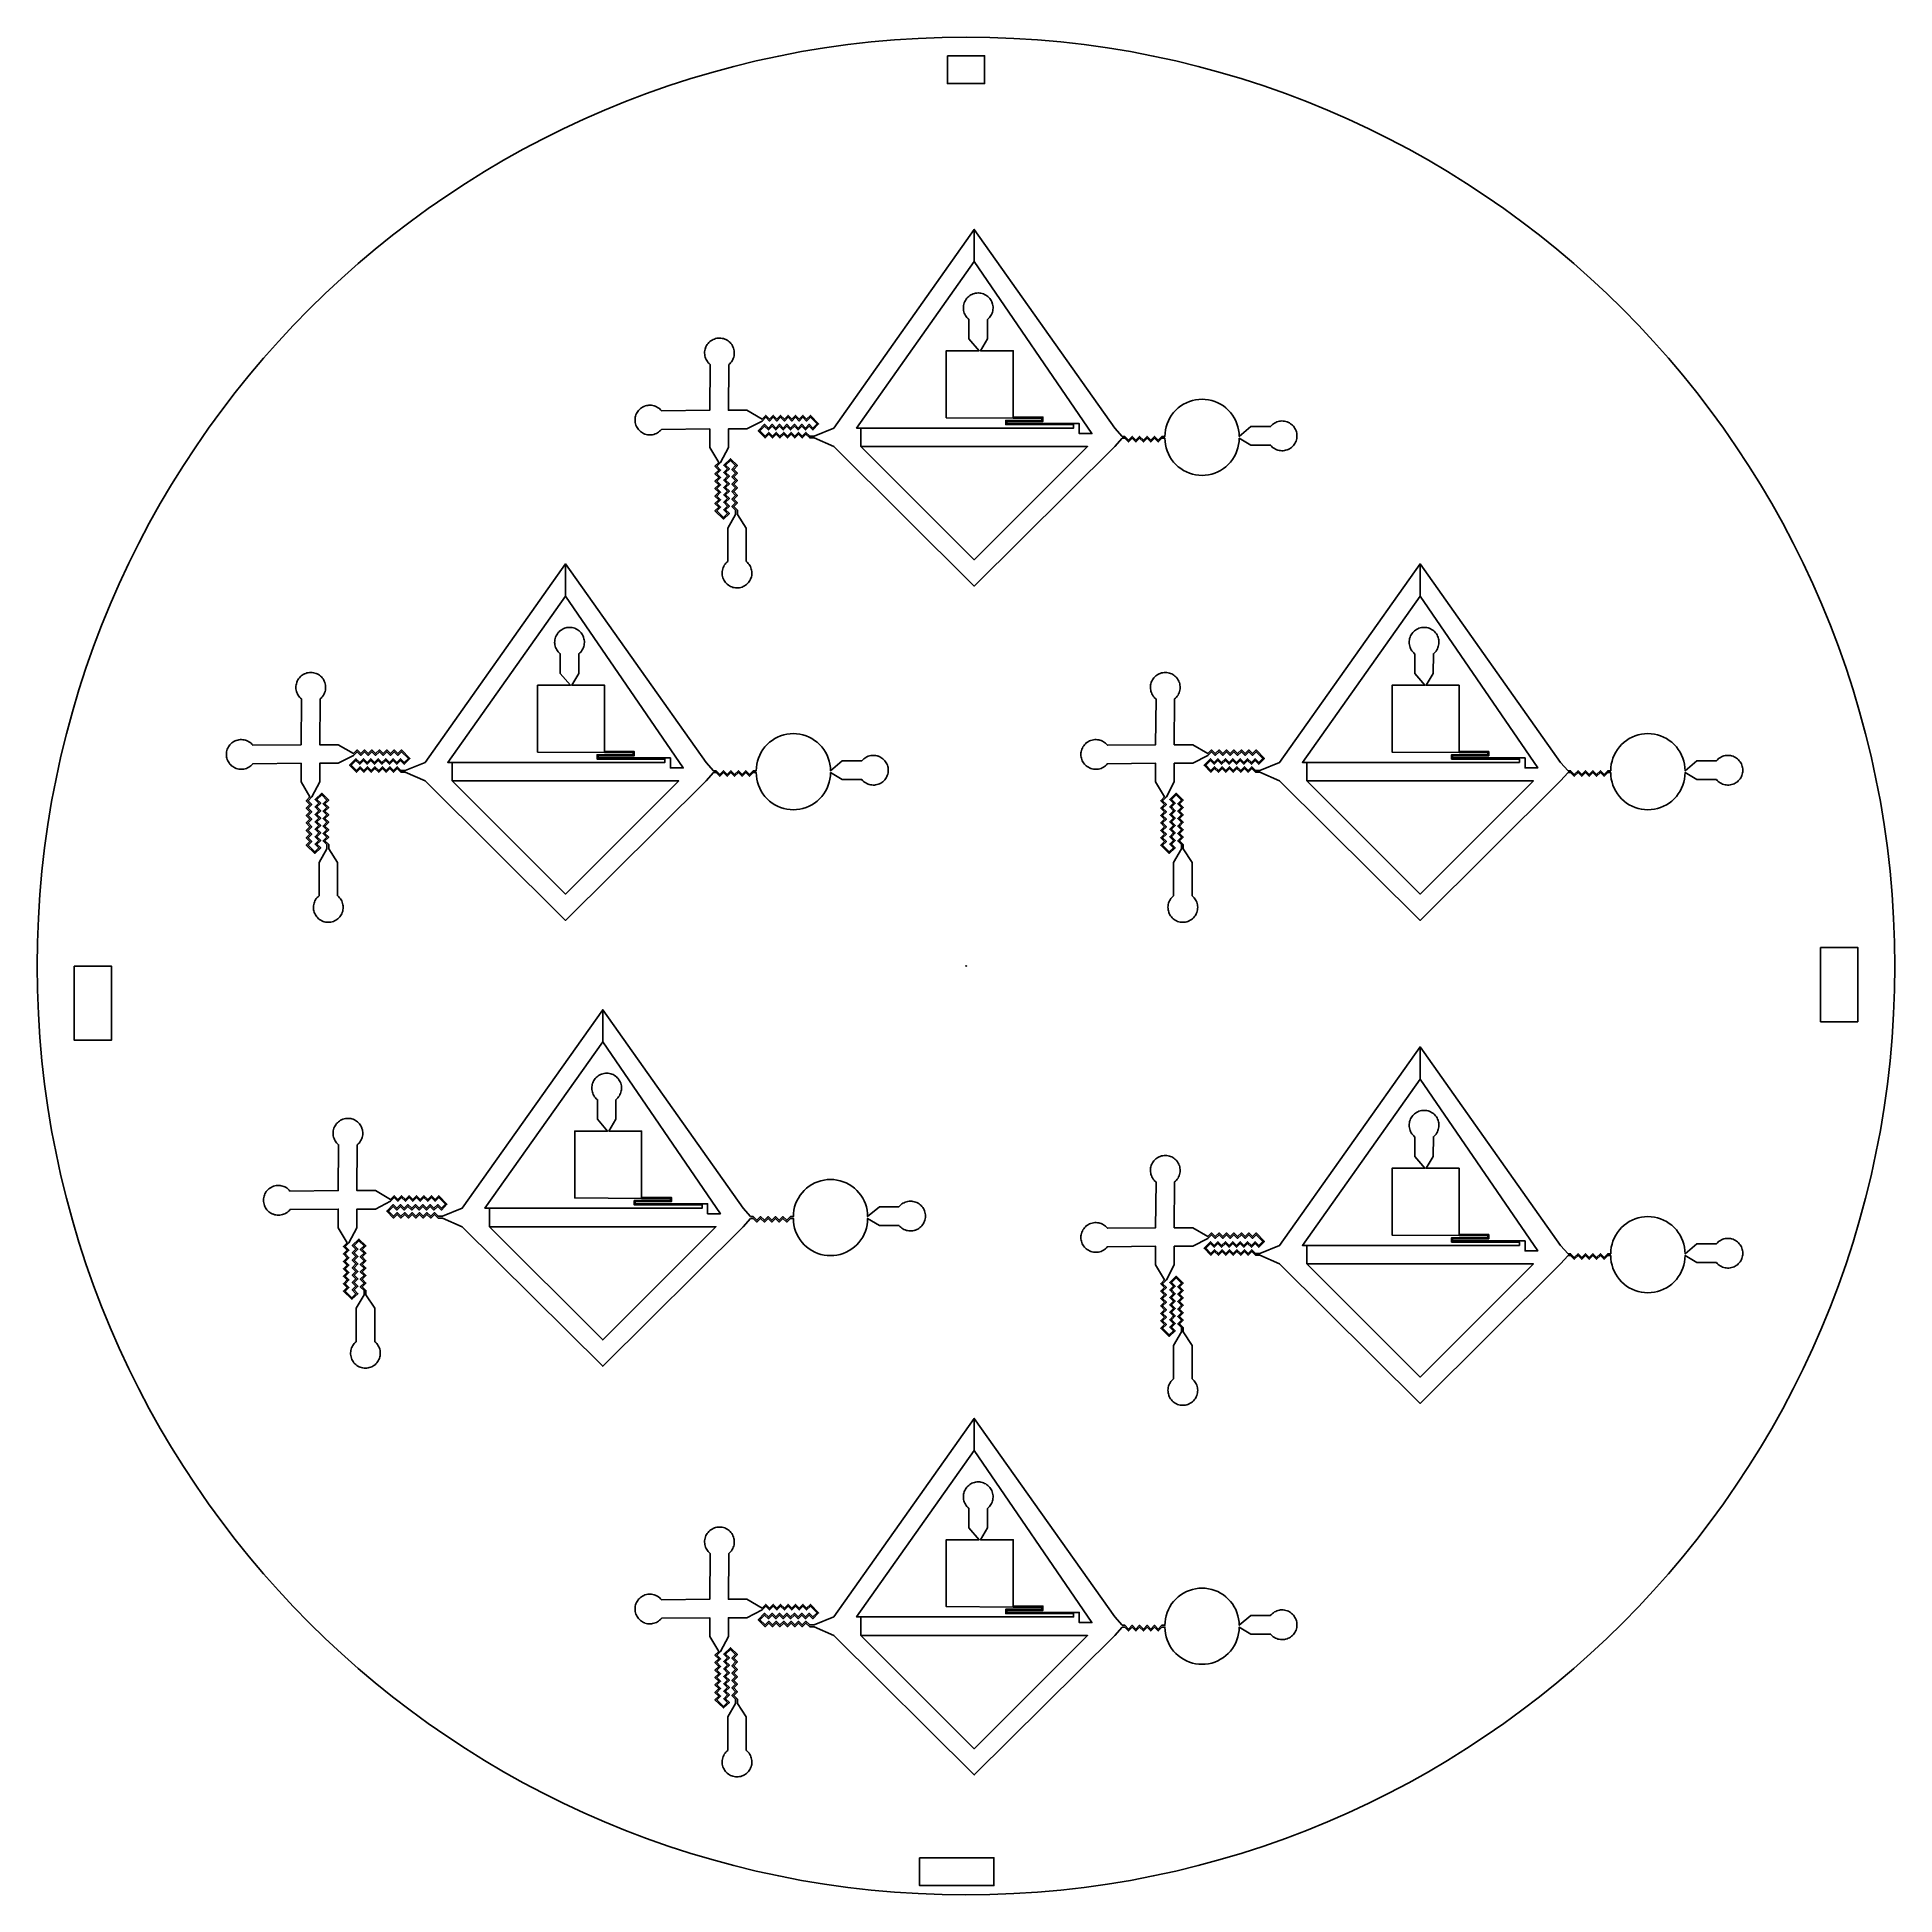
# Model space of a CAD drawing. Extents: x -50000 to 50000, y -50000 to 50000.
import ezdxf

# ---------------------------------------------------------------- set-up
doc = ezdxf.new("R2010")
doc.units = 13
doc.layers.add('1', color=91, linetype='CONTINUOUS')
doc.layers.add('2', color=151, linetype='CONTINUOUS')

msp = doc.modelspace()

# ---------------------------------------------------------------- linework, layer by layer
at = {"layer": '1'}
msp.add_lwpolyline([(-10.703, 1.441), (-10.7, 1.371), (-10.691, 1.302), (-10.676, 1.234), (-10.655, 1.167), (-10.628, 1.103), (-10.595, 1.041), (-10.558, 0.982), (-10.515, 0.926), (-10.468, 0.875), (-10.417, 0.828), (-10.361, 0.785), (-10.302, 0.748), (-10.24, 0.715), (-10.176, 0.689), (-10.168, 0.686), (-10.101, 0.666), (-10.033, 0.651), (-9.963, 0.643), (-9.893, 0.641), (-9.824, 0.645), (-9.755, 0.655), (-9.686, 0.671), (-9.62, 0.693), (-9.556, 0.72), (-9.494, 0.753), (-9.436, 0.791), (-9.381, 0.835), (-9.33, 0.882), (-9.283, 0.934), (-9.278, 0.941), (-6.679, 0.966), (-6.679, -0.034), (-6.201, -0.847), (-6.401, -1.047), (-6.201, -1.247), (-6.401, -1.447), (-6.201, -1.647), (-6.401, -1.847), (-6.201, -2.047), (-6.401, -2.247), (-6.201, -2.447), (-6.401, -2.647), (-6.201, -2.847), (-6.401, -3.047), (-6.201, -3.247), (-6.401, -3.447), (-5.943, -3.887), (-5.625, -3.587), (-5.825, -3.387), (-5.625, -3.187), (-5.825, -2.987), (-5.625, -2.787), (-5.825, -2.587), (-5.625, -2.387), (-5.825, -2.187), (-5.625, -1.987), (-5.825, -1.787), (-5.625, -1.587), (-5.825, -1.387), (-5.625, -1.187), (-5.825, -0.987), (-5.571, -0.732), (-5.292, -1.011), (-5.492, -1.211), (-5.292, -1.411), (-5.492, -1.611), (-5.292, -1.811), (-5.492, -2.011), (-5.292, -2.211), (-5.492, -2.411), (-5.292, -2.611), (-5.492, -2.811), (-5.292, -3.011), (-5.492, -3.211), (-5.292, -3.411), (-5.292, -3.644), (-5.715, -4.369), (-5.715, -6.169), (-5.768, -6.215), (-5.816, -6.265), (-5.86, -6.32), (-5.899, -6.378), (-5.932, -6.439), (-5.96, -6.503), (-5.983, -6.569), (-6, -6.637), (-6.01, -6.706), (-6.015, -6.776), (-6.013, -6.846), (-6.006, -6.915), (-5.992, -6.984), (-5.973, -7.051), (-5.97, -7.059), (-5.944, -7.124), (-5.912, -7.186), (-5.876, -7.245), (-5.834, -7.301), (-5.787, -7.353), (-5.736, -7.401), (-5.681, -7.444), (-5.623, -7.482), (-5.561, -7.515), (-5.497, -7.543), (-5.43, -7.564), (-5.362, -7.58), (-5.293, -7.59), (-5.223, -7.594), (-5.215, -7.594), (-5.145, -7.591), (-5.076, -7.582), (-5.008, -7.567), (-4.941, -7.546), (-4.877, -7.519), (-4.815, -7.487), (-4.756, -7.449), (-4.7, -7.407), (-4.649, -7.359), (-4.602, -7.308), (-4.559, -7.253), (-4.522, -7.194), (-4.49, -7.132), (-4.463, -7.067), (-4.46, -7.059), (-4.44, -6.992), (-4.425, -6.924), (-4.417, -6.855), (-4.415, -6.785), (-4.419, -6.715), (-4.429, -6.646), (-4.444, -6.578), (-4.466, -6.512), (-4.494, -6.447), (-4.527, -6.386), (-4.565, -6.327), (-4.608, -6.273), (-4.656, -6.222), (-4.708, -6.175), (-4.715, -6.169), (-4.715, -4.369), (-5.193, -3.644), (-5.193, -3.411), (-5.393, -3.211), (-5.193, -3.011), (-5.393, -2.811), (-5.193, -2.611), (-5.393, -2.411), (-5.193, -2.211), (-5.393, -2.011), (-5.193, -1.811), (-5.393, -1.611), (-5.193, -1.411), (-5.393, -1.211), (-5.193, -1.011), (-5.571, -0.645), (-5.924, -0.987), (-5.724, -1.187), (-5.924, -1.387), (-5.724, -1.587), (-5.924, -1.787), (-5.724, -1.987), (-5.924, -2.187), (-5.724, -2.387), (-5.924, -2.587), (-5.724, -2.787), (-5.924, -2.987), (-5.724, -3.187), (-5.924, -3.387), (-5.724, -3.587), (-5.943, -3.806), (-6.302, -3.447), (-6.102, -3.247), (-6.302, -3.047), (-6.102, -2.847), (-6.302, -2.647), (-6.102, -2.447), (-6.302, -2.247), (-6.102, -2.047), (-6.302, -1.847), (-6.102, -1.647), (-6.302, -1.447), (-6.102, -1.247), (-6.302, -1.047), (-6.102, -0.847), (-5.679, -0.034), (-5.679, 0.966), (-4.679, 0.966), (-3.866, 1.389), (-3.666, 1.589), (-3.466, 1.389), (-3.266, 1.589), (-3.066, 1.389), (-2.866, 1.589), (-2.666, 1.389), (-2.466, 1.589), (-2.266, 1.389), (-2.066, 1.589), (-1.866, 1.389), (-1.666, 1.589), (-1.466, 1.389), (-1.266, 1.589), (-0.906, 1.231), (-1.126, 1.012), (-1.326, 1.212), (-1.526, 1.012), (-1.726, 1.212), (-1.926, 1.012), (-2.126, 1.212), (-2.326, 1.012), (-2.526, 1.212), (-2.726, 1.012), (-2.926, 1.212), (-3.126, 1.012), (-3.326, 1.212), (-3.526, 1.012), (-3.726, 1.212), (-4.067, 0.859), (-3.702, 0.481), (-3.502, 0.681), (-3.302, 0.481), (-3.102, 0.681), (-2.902, 0.481), (-2.702, 0.681), (-2.502, 0.481), (-2.302, 0.681), (-2.102, 0.481), (-1.902, 0.681), (-1.702, 0.481), (-1.502, 0.681), (-1.302, 0.481), (-1.069, 0.481), (-0.006, 0.013), (7.556, -7.493), (15.119, 0.013), (15.519, 0.464), (15.659, 0.464), (15.859, 0.264), (16.059, 0.464), (16.259, 0.264), (16.459, 0.464), (16.659, 0.264), (16.859, 0.464), (17.059, 0.264), (17.259, 0.464), (17.459, 0.264), (17.659, 0.464), (17.819, 0.464), (17.827, 0.29), (17.849, 0.117), (17.887, -0.054), (17.94, -0.22), (18.006, -0.381), (18.087, -0.536), (18.181, -0.683), (18.287, -0.822), (18.405, -0.95), (18.533, -1.068), (18.672, -1.174), (18.819, -1.268), (18.974, -1.349), (19.135, -1.415), (19.301, -1.468), (19.472, -1.506), (19.645, -1.528), (19.819, -1.536), (19.993, -1.528), (20.166, -1.506), (20.337, -1.468), (20.503, -1.415), (20.664, -1.349), (20.819, -1.268), (20.966, -1.174), (21.105, -1.068), (21.233, -0.95), (21.351, -0.822), (21.457, -0.683), (21.551, -0.536), (21.632, -0.381), (21.698, -0.22), (21.751, -0.054), (21.789, 0.117), (21.811, 0.29), (21.819, 0.464), (22.451, 0.092), (23.504, 0.092), (23.55, 0.039), (23.6, -0.009), (23.655, -0.053), (23.713, -0.091), (23.774, -0.125), (23.838, -0.153), (23.904, -0.176), (23.972, -0.192), (24.041, -0.203), (24.11, -0.208), (24.18, -0.206), (24.249, -0.199), (24.318, -0.185), (24.385, -0.166), (24.393, -0.163), (24.458, -0.137), (24.52, -0.105), (24.579, -0.069), (24.635, -0.027), (24.687, 0.02), (24.735, 0.071), (24.778, 0.126), (24.816, 0.184), (24.849, 0.246), (24.877, 0.31), (24.898, 0.376), (24.914, 0.444), (24.924, 0.513), (24.928, 0.583), (24.928, 0.592), (24.925, 0.662), (24.916, 0.731), (24.901, 0.799), (24.88, 0.866), (24.853, 0.93), (24.821, 0.992), (24.784, 1.051), (24.741, 1.106), (24.694, 1.158), (24.643, 1.205), (24.587, 1.247), (24.529, 1.285), (24.467, 1.317), (24.402, 1.344), (24.393, 1.347), (24.326, 1.367), (24.258, 1.382), (24.189, 1.39), (24.119, 1.392), (24.05, 1.388), (23.981, 1.378), (23.913, 1.362), (23.846, 1.341), (23.782, 1.313), (23.721, 1.28), (23.662, 1.242), (23.608, 1.199), (23.557, 1.151), (23.51, 1.1), (23.504, 1.092), (22.451, 1.092), (21.819, 0.563), (21.811, 0.737), (21.789, 0.91), (21.751, 1.081), (21.698, 1.247), (21.632, 1.408), (21.551, 1.563), (21.457, 1.71), (21.351, 1.849), (21.233, 1.977), (21.105, 2.095), (20.966, 2.201), (20.819, 2.295), (20.664, 2.376), (20.503, 2.442), (20.337, 2.495), (20.166, 2.533), (19.993, 2.555), (19.819, 2.563), (19.645, 2.555), (19.472, 2.533), (19.301, 2.495), (19.135, 2.442), (18.974, 2.376), (18.819, 2.295), (18.672, 2.201), (18.533, 2.095), (18.405, 1.977), (18.287, 1.849), (18.181, 1.71), (18.087, 1.563), (18.006, 1.408), (17.94, 1.247), (17.887, 1.081), (17.849, 0.91), (17.827, 0.737), (17.819, 0.563), (17.659, 0.563), (17.459, 0.363), (17.259, 0.563), (17.059, 0.363), (16.859, 0.563), (16.659, 0.363), (16.459, 0.563), (16.259, 0.363), (16.059, 0.563), (15.859, 0.363), (15.659, 0.563), (15.519, 0.563), (15.119, 1.013), (7.556, 11.701), (-0.006, 1.013), (-1.069, 0.58), (-1.302, 0.58), (-1.502, 0.78), (-1.702, 0.58), (-1.902, 0.78), (-2.102, 0.58), (-2.302, 0.78), (-2.502, 0.58), (-2.702, 0.78), (-2.902, 0.58), (-3.102, 0.78), (-3.302, 0.58), (-3.502, 0.78), (-3.702, 0.58), (-3.98, 0.859), (-3.726, 1.113), (-3.526, 0.913), (-3.326, 1.113), (-3.126, 0.913), (-2.926, 1.113), (-2.726, 0.913), (-2.526, 1.113), (-2.326, 0.913), (-2.126, 1.113), (-1.926, 0.913), (-1.726, 1.113), (-1.526, 0.913), (-1.326, 1.113), (-1.126, 0.913), (-0.826, 1.231), (-1.266, 1.688), (-1.466, 1.488), (-1.666, 1.688), (-1.866, 1.488), (-2.066, 1.688), (-2.266, 1.488), (-2.466, 1.688), (-2.666, 1.488), (-2.866, 1.688), (-3.066, 1.488), (-3.266, 1.688), (-3.466, 1.488), (-3.666, 1.688), (-3.866, 1.488), (-4.679, 1.966), (-5.679, 1.966), (-5.659, 4.428), (-5.606, 4.474), (-5.558, 4.524), (-5.514, 4.579), (-5.475, 4.637), (-5.442, 4.698), (-5.414, 4.762), (-5.391, 4.828), (-5.374, 4.896), (-5.364, 4.965), (-5.359, 5.034), (-5.36, 5.104), (-5.368, 5.173), (-5.381, 5.242), (-5.401, 5.309), (-5.404, 5.318), (-5.43, 5.383), (-5.461, 5.445), (-5.498, 5.504), (-5.54, 5.56), (-5.586, 5.612), (-5.637, 5.66), (-5.692, 5.703), (-5.751, 5.741), (-5.812, 5.774), (-5.876, 5.801), (-5.942, 5.823), (-6.01, 5.839), (-6.079, 5.849), (-6.149, 5.853), (-6.159, 5.853), (-6.229, 5.85), (-6.298, 5.841), (-6.366, 5.826), (-6.433, 5.805), (-6.497, 5.778), (-6.559, 5.746), (-6.618, 5.708), (-6.673, 5.666), (-6.725, 5.619), (-6.772, 5.567), (-6.814, 5.512), (-6.852, 5.453), (-6.884, 5.391), (-6.911, 5.327), (-6.914, 5.318), (-6.934, 5.251), (-6.949, 5.183), (-6.957, 5.113), (-6.959, 5.043), (-6.955, 4.974), (-6.945, 4.905), (-6.929, 4.836), (-6.907, 4.77), (-6.88, 4.706), (-6.847, 4.644), (-6.809, 4.586), (-6.765, 4.531), (-6.718, 4.48), (-6.666, 4.433), (-6.659, 4.428), (-6.679, 1.966), (-9.278, 1.941), (-9.324, 1.994), (-9.374, 2.042), (-9.429, 2.086), (-9.487, 2.125), (-9.548, 2.158), (-9.612, 2.186), (-9.678, 2.209), (-9.746, 2.226), (-9.815, 2.236), (-9.884, 2.241), (-9.954, 2.24), (-10.023, 2.232), (-10.092, 2.219), (-10.159, 2.199), (-10.168, 2.196), (-10.233, 2.17), (-10.295, 2.139), (-10.354, 2.102), (-10.41, 2.06), (-10.462, 2.013), (-10.51, 1.962), (-10.553, 1.907), (-10.591, 1.849), (-10.624, 1.787), (-10.652, 1.723), (-10.673, 1.657), (-10.689, 1.589), (-10.699, 1.52), (-10.703, 1.45), (-10.703, 1.441)], close=True, dxfattribs=at)
msp.add_circle((0, 0), 50000, dxfattribs=at)
at = {"layer": '2'}
for points in [[(-1000, 49000), (1000, 49000), (1000, 47500), (-1000, 47500), (-1000, 49000)], [(443.5, 37916.5), (6781.5, 28659.5), (6092.5, 28659.5), (6092.5, 29199.5), (2195.5, 29199.5), (2195.5, 29314.5), (4143.5, 29314.5), (4143.5, 29544.5), (2540.5, 29544.5), (2540.5, 33115.5), (775.5, 33115.5), (1156.5, 33752.5), (1157.5, 34804.5), (1210.5, 34850.5), (1258.5, 34900.5), (1302.5, 34955.5), (1340.5, 35013.5), (1374.5, 35074.5), (1402.5, 35138.5), (1425.5, 35204.5), (1441.5, 35272.5), (1452.5, 35341.5), (1457.5, 35410.5), (1455.5, 35480.5), (1448.5, 35549.5), (1434.5, 35618.5), (1415.5, 35685.5), (1412.5, 35693.5), (1386.5, 35758.5), (1355.5, 35820.5), (1319.5, 35879.5), (1277.5, 35935.5), (1230.5, 35987.5), (1179.5, 36035.5), (1124.5, 36078.5), (1066.5, 36116.5), (1004.5, 36150.5), (940.5, 36178.5), (874.5, 36199.5), (806.5, 36215.5), (737.5, 36225.5), (667.5, 36229.5), (658.5, 36229.5), (588.5, 36226.5), (519.5, 36217.5), (451.5, 36202.5), (384.5, 36181.5), (320.5, 36154.5), (258.5, 36122.5), (199.5, 36085.5), (144.5, 36042.5), (92.5, 35995.5), (45.5, 35944.5), (3.5, 35888.5), (-34.5, 35830.5), (-67.5, 35768.5), (-94.5, 35703.5), (-97.5, 35694.5), (-117.5, 35628.5), (-132.5, 35560.5), (-140.5, 35491.5), (-142.5, 35421.5), (-138.5, 35352.5), (-128.5, 35283.5), (-112.5, 35214.5), (-91.5, 35147.5), (-63.5, 35083.5), (-30.5, 35022.5), (7.5, 34963.5), (50.5, 34909.5), (98.5, 34858.5), (149.5, 34811.5), (157.5, 34805.5), (156.5, 33753.5), (705.5, 33115.5), (-1060.5, 33115.5), (-1060.5, 29515.5), (2540.5, 29486.5), (4086.5, 29486.5), (4086.5, 29372.5), (2138.5, 29372.5), (2138.5, 29142.5), (5792.5, 29142.5), (5792.5, 28959.5), (-5652.5, 28959.5), (-5652.5, 27959.5), (6540.5, 27959.5), (443.5, 21867.5), (-5652.5, 27959.5), (-5652.5, 28959.5), (-5893.5, 28959.5), (443.5, 37916.5), (443.5, 39647.5), (-7118.5, 28959.5), (-8181.5, 28526.5), (-8414.5, 28526.5), (-8614.5, 28726.5), (-8814.5, 28526.5), (-9014.5, 28726.5), (-9214.5, 28526.5), (-9414.5, 28726.5), (-9614.5, 28526.5), (-9814.5, 28726.5), (-10014.5, 28526.5), (-10214.5, 28726.5), (-10414.5, 28526.5), (-10614.5, 28726.5), (-10814.5, 28526.5), (-11092.5, 28805.5), (-10838.5, 29059.5), (-10638.5, 28859.5), (-10438.5, 29059.5), (-10238.5, 28859.5), (-10038.5, 29059.5), (-9838.5, 28859.5), (-9638.5, 29059.5), (-9438.5, 28859.5), (-9238.5, 29059.5), (-9038.5, 28859.5), (-8838.5, 29059.5), (-8638.5, 28859.5), (-8438.5, 29059.5), (-8238.5, 28859.5), (-7938.5, 29177.5), (-8378.5, 29634.5), (-8578.5, 29434.5), (-8778.5, 29634.5), (-8978.5, 29434.5), (-9178.5, 29634.5), (-9378.5, 29434.5), (-9578.5, 29634.5), (-9778.5, 29434.5), (-9978.5, 29634.5), (-10178.5, 29434.5), (-10378.5, 29634.5), (-10578.5, 29434.5), (-10778.5, 29634.5), (-10978.5, 29434.5), (-11791.5, 29912.5), (-12791.5, 29912.5), (-12771.5, 32374.5), (-12718.5, 32420.5), (-12670.5, 32470.5), (-12626.5, 32525.5), (-12587.5, 32583.5), (-12554.5, 32644.5), (-12526.5, 32708.5), (-12503.5, 32774.5), (-12486.5, 32842.5), (-12476.5, 32911.5), (-12471.5, 32980.5), (-12472.5, 33050.5), (-12480.5, 33119.5), (-12493.5, 33188.5), (-12513.5, 33255.5), (-12516.5, 33264.5), (-12542.5, 33329.5), (-12573.5, 33391.5), (-12610.5, 33450.5), (-12652.5, 33506.5), (-12698.5, 33558.5), (-12749.5, 33606.5), (-12804.5, 33649.5), (-12863.5, 33687.5), (-12924.5, 33720.5), (-12988.5, 33747.5), (-13054.5, 33769.5), (-13122.5, 33785.5), (-13191.5, 33795.5), (-13261.5, 33799.5), (-13271.5, 33799.5), (-13341.5, 33796.5), (-13410.5, 33787.5), (-13478.5, 33772.5), (-13545.5, 33751.5), (-13609.5, 33724.5), (-13671.5, 33692.5), (-13730.5, 33654.5), (-13785.5, 33612.5), (-13837.5, 33565.5), (-13884.5, 33513.5), (-13926.5, 33458.5), (-13964.5, 33399.5), (-13996.5, 33337.5), (-14023.5, 33273.5), (-14026.5, 33264.5), (-14046.5, 33197.5), (-14061.5, 33129.5), (-14069.5, 33059.5), (-14071.5, 32989.5), (-14067.5, 32920.5), (-14057.5, 32851.5), (-14041.5, 32782.5), (-14019.5, 32716.5), (-13992.5, 32652.5), (-13959.5, 32590.5), (-13921.5, 32532.5), (-13877.5, 32477.5), (-13830.5, 32426.5), (-13778.5, 32379.5), (-13771.5, 32374.5), (-13791.5, 29912.5), (-16390.5, 29887.5), (-16436.5, 29940.5), (-16486.5, 29988.5), (-16541.5, 30032.5), (-16599.5, 30071.5), (-16660.5, 30104.5), (-16724.5, 30132.5), (-16790.5, 30155.5), (-16858.5, 30172.5), (-16927.5, 30182.5), (-16996.5, 30187.5), (-17066.5, 30186.5), (-17135.5, 30178.5), (-17204.5, 30165.5), (-17271.5, 30145.5), (-17280.5, 30142.5), (-17345.5, 30116.5), (-17407.5, 30085.5), (-17466.5, 30048.5), (-17522.5, 30006.5), (-17574.5, 29959.5), (-17622.5, 29908.5), (-17665.5, 29853.5), (-17703.5, 29795.5), (-17736.5, 29733.5), (-17764.5, 29669.5), (-17785.5, 29603.5), (-17801.5, 29535.5), (-17811.5, 29466.5), (-17815.5, 29396.5), (-17815.5, 29387.5), (-17812.5, 29317.5), (-17803.5, 29248.5), (-17788.5, 29180.5), (-17767.5, 29113.5), (-17740.5, 29049.5), (-17707.5, 28987.5), (-17670.5, 28928.5), (-17627.5, 28872.5), (-17580.5, 28821.5), (-17529.5, 28774.5), (-17473.5, 28731.5), (-17414.5, 28694.5), (-17352.5, 28661.5), (-17288.5, 28635.5), (-17280.5, 28632.5), (-17213.5, 28612.5), (-17145.5, 28597.5), (-17075.5, 28589.5), (-17005.5, 28587.5), (-16936.5, 28591.5), (-16867.5, 28601.5), (-16798.5, 28617.5), (-16732.5, 28639.5), (-16668.5, 28666.5), (-16606.5, 28699.5), (-16548.5, 28737.5), (-16493.5, 28781.5), (-16442.5, 28828.5), (-16395.5, 28880.5), (-16390.5, 28887.5), (-13791.5, 28912.5), (-13791.5, 27912.5), (-13313.5, 27099.5), (-13513.5, 26899.5), (-13313.5, 26699.5), (-13513.5, 26499.5), (-13313.5, 26299.5), (-13513.5, 26099.5), (-13313.5, 25899.5), (-13513.5, 25699.5), (-13313.5, 25499.5), (-13513.5, 25299.5), (-13313.5, 25099.5), (-13513.5, 24899.5), (-13313.5, 24699.5), (-13513.5, 24499.5), (-13055.5, 24059.5), (-12737.5, 24359.5), (-12937.5, 24559.5), (-12737.5, 24759.5), (-12937.5, 24959.5), (-12737.5, 25159.5), (-12937.5, 25359.5), (-12737.5, 25559.5), (-12937.5, 25759.5), (-12737.5, 25959.5), (-12937.5, 26159.5), (-12737.5, 26359.5), (-12937.5, 26559.5), (-12737.5, 26759.5), (-12937.5, 26959.5), (-12683.5, 27214.5), (-12404.5, 26935.5), (-12604.5, 26735.5), (-12404.5, 26535.5), (-12604.5, 26335.5), (-12404.5, 26135.5), (-12604.5, 25935.5), (-12404.5, 25735.5), (-12604.5, 25535.5), (-12404.5, 25335.5), (-12604.5, 25135.5), (-12404.5, 24935.5), (-12604.5, 24735.5), (-12404.5, 24535.5), (-12404.5, 24302.5), (-12827.5, 23577.5), (-12827.5, 21777.5), (-12880.5, 21731.5), (-12928.5, 21681.5), (-12972.5, 21626.5), (-13011.5, 21568.5), (-13044.5, 21507.5), (-13072.5, 21443.5), (-13095.5, 21377.5), (-13112.5, 21309.5), (-13122.5, 21240.5), (-13127.5, 21170.5), (-13125.5, 21100.5), (-13118.5, 21031.5), (-13104.5, 20962.5), (-13085.5, 20895.5), (-13082.5, 20887.5), (-13056.5, 20822.5), (-13024.5, 20760.5), (-12988.5, 20701.5), (-12946.5, 20645.5), (-12899.5, 20593.5), (-12848.5, 20545.5), (-12793.5, 20502.5), (-12735.5, 20464.5), (-12673.5, 20431.5), (-12609.5, 20403.5), (-12542.5, 20382.5), (-12474.5, 20366.5), (-12405.5, 20356.5), (-12335.5, 20352.5), (-12327.5, 20352.5), (-12257.5, 20355.5), (-12188.5, 20364.5), (-12120.5, 20379.5), (-12053.5, 20400.5), (-11989.5, 20427.5), (-11927.5, 20459.5), (-11868.5, 20497.5), (-11812.5, 20539.5), (-11761.5, 20587.5), (-11714.5, 20638.5), (-11671.5, 20693.5), (-11634.5, 20752.5), (-11602.5, 20814.5), (-11575.5, 20879.5), (-11572.5, 20887.5), (-11552.5, 20954.5), (-11537.5, 21022.5), (-11529.5, 21091.5), (-11527.5, 21161.5), (-11531.5, 21231.5), (-11541.5, 21300.5), (-11556.5, 21368.5), (-11578.5, 21434.5), (-11606.5, 21499.5), (-11639.5, 21560.5), (-11677.5, 21619.5), (-11720.5, 21673.5), (-11768.5, 21724.5), (-11820.5, 21771.5), (-11827.5, 21777.5), (-11827.5, 23577.5), (-12305.5, 24302.5), (-12305.5, 24535.5), (-12505.5, 24735.5), (-12305.5, 24935.5), (-12505.5, 25135.5), (-12305.5, 25335.5), (-12505.5, 25535.5), (-12305.5, 25735.5), (-12505.5, 25935.5), (-12305.5, 26135.5), (-12505.5, 26335.5), (-12305.5, 26535.5), (-12505.5, 26735.5), (-12305.5, 26935.5), (-12683.5, 27301.5), (-13036.5, 26959.5), (-12836.5, 26759.5), (-13036.5, 26559.5), (-12836.5, 26359.5), (-13036.5, 26159.5), (-12836.5, 25959.5), (-13036.5, 25759.5), (-12836.5, 25559.5), (-13036.5, 25359.5), (-12836.5, 25159.5), (-13036.5, 24959.5), (-12836.5, 24759.5), (-13036.5, 24559.5), (-12836.5, 24359.5), (-13055.5, 24140.5), (-13414.5, 24499.5), (-13214.5, 24699.5), (-13414.5, 24899.5), (-13214.5, 25099.5), (-13414.5, 25299.5), (-13214.5, 25499.5), (-13414.5, 25699.5), (-13214.5, 25899.5), (-13414.5, 26099.5), (-13214.5, 26299.5), (-13414.5, 26499.5), (-13214.5, 26699.5), (-13414.5, 26899.5), (-13214.5, 27099.5), (-12791.5, 27912.5), (-12791.5, 28912.5), (-11791.5, 28912.5), (-10978.5, 29335.5), (-10778.5, 29535.5), (-10578.5, 29335.5), (-10378.5, 29535.5), (-10178.5, 29335.5), (-9978.5, 29535.5), (-9778.5, 29335.5), (-9578.5, 29535.5), (-9378.5, 29335.5), (-9178.5, 29535.5), (-8978.5, 29335.5), (-8778.5, 29535.5), (-8578.5, 29335.5), (-8378.5, 29535.5), (-8018.5, 29177.5), (-8238.5, 28958.5), (-8438.5, 29158.5), (-8638.5, 28958.5), (-8838.5, 29158.5), (-9038.5, 28958.5), (-9238.5, 29158.5), (-9438.5, 28958.5), (-9638.5, 29158.5), (-9838.5, 28958.5), (-10038.5, 29158.5), (-10238.5, 28958.5), (-10438.5, 29158.5), (-10638.5, 28958.5), (-10838.5, 29158.5), (-11179.5, 28805.5), (-10814.5, 28427.5), (-10614.5, 28627.5), (-10414.5, 28427.5), (-10214.5, 28627.5), (-10014.5, 28427.5), (-9814.5, 28627.5), (-9614.5, 28427.5), (-9414.5, 28627.5), (-9214.5, 28427.5), (-9014.5, 28627.5), (-8814.5, 28427.5), (-8614.5, 28627.5), (-8414.5, 28427.5), (-8181.5, 28427.5), (-7118.5, 27959.5), (443.5, 20453.5), (8006.5, 27959.5), (8406.5, 28410.5), (8546.5, 28410.5), (8746.5, 28210.5), (8946.5, 28410.5), (9146.5, 28210.5), (9346.5, 28410.5), (9546.5, 28210.5), (9746.5, 28410.5), (9946.5, 28210.5), (10146.5, 28410.5), (10346.5, 28210.5), (10546.5, 28410.5), (10706.5, 28410.5), (10714.5, 28236.5), (10736.5, 28063.5), (10774.5, 27892.5), (10827.5, 27726.5), (10893.5, 27565.5), (10974.5, 27410.5), (11068.5, 27263.5), (11174.5, 27124.5), (11292.5, 26996.5), (11420.5, 26878.5), (11559.5, 26772.5), (11706.5, 26678.5), (11861.5, 26597.5), (12022.5, 26531.5), (12188.5, 26478.5), (12359.5, 26440.5), (12532.5, 26418.5), (12706.5, 26410.5), (12880.5, 26418.5), (13053.5, 26440.5), (13224.5, 26478.5), (13390.5, 26531.5), (13551.5, 26597.5), (13706.5, 26678.5), (13853.5, 26772.5), (13992.5, 26878.5), (14120.5, 26996.5), (14238.5, 27124.5), (14344.5, 27263.5), (14438.5, 27410.5), (14519.5, 27565.5), (14585.5, 27726.5), (14638.5, 27892.5), (14676.5, 28063.5), (14698.5, 28236.5), (14706.5, 28410.5), (15338.5, 28038.5), (16391.5, 28038.5), (16437.5, 27985.5), (16487.5, 27937.5), (16542.5, 27893.5), (16600.5, 27855.5), (16661.5, 27821.5), (16725.5, 27793.5), (16791.5, 27770.5), (16859.5, 27754.5), (16928.5, 27743.5), (16997.5, 27738.5), (17067.5, 27740.5), (17136.5, 27747.5), (17205.5, 27761.5), (17272.5, 27780.5), (17280.5, 27783.5), (17345.5, 27809.5), (17407.5, 27841.5), (17466.5, 27877.5), (17522.5, 27919.5), (17574.5, 27966.5), (17622.5, 28017.5), (17665.5, 28072.5), (17703.5, 28130.5), (17736.5, 28192.5), (17764.5, 28256.5), (17785.5, 28322.5), (17801.5, 28390.5), (17811.5, 28459.5), (17815.5, 28529.5), (17815.5, 28538.5), (17812.5, 28608.5), (17803.5, 28677.5), (17788.5, 28745.5), (17767.5, 28812.5), (17740.5, 28876.5), (17708.5, 28938.5), (17671.5, 28997.5), (17628.5, 29052.5), (17581.5, 29104.5), (17530.5, 29151.5), (17474.5, 29193.5), (17416.5, 29231.5), (17354.5, 29263.5), (17289.5, 29290.5), (17280.5, 29293.5), (17213.5, 29313.5), (17145.5, 29328.5), (17076.5, 29336.5), (17006.5, 29338.5), (16937.5, 29334.5), (16868.5, 29324.5), (16800.5, 29308.5), (16733.5, 29287.5), (16669.5, 29259.5), (16608.5, 29226.5), (16549.5, 29188.5), (16495.5, 29145.5), (16444.5, 29097.5), (16397.5, 29046.5), (16391.5, 29038.5), (15338.5, 29038.5), (14706.5, 28509.5), (14698.5, 28683.5), (14676.5, 28856.5), (14638.5, 29027.5), (14585.5, 29193.5), (14519.5, 29354.5), (14438.5, 29509.5), (14344.5, 29656.5), (14238.5, 29795.5), (14120.5, 29923.5), (13992.5, 30041.5), (13853.5, 30147.5), (13706.5, 30241.5), (13551.5, 30322.5), (13390.5, 30388.5), (13224.5, 30441.5), (13053.5, 30479.5), (12880.5, 30501.5), (12706.5, 30509.5), (12532.5, 30501.5), (12359.5, 30479.5), (12188.5, 30441.5), (12022.5, 30388.5), (11861.5, 30322.5), (11706.5, 30241.5), (11559.5, 30147.5), (11420.5, 30041.5), (11292.5, 29923.5), (11174.5, 29795.5), (11068.5, 29656.5), (10974.5, 29509.5), (10893.5, 29354.5), (10827.5, 29193.5), (10774.5, 29027.5), (10736.5, 28856.5), (10714.5, 28683.5), (10706.5, 28509.5), (10546.5, 28509.5), (10346.5, 28309.5), (10146.5, 28509.5), (9946.5, 28309.5), (9746.5, 28509.5), (9546.5, 28309.5), (9346.5, 28509.5), (9146.5, 28309.5), (8946.5, 28509.5), (8746.5, 28309.5), (8546.5, 28509.5), (8406.5, 28509.5), (8006.5, 28959.5), (443.5, 39647.5), (443.5, 37916.5)], [(-21556.5, 19916.5), (-15218.5, 10659.5), (-15907.5, 10659.5), (-15907.5, 11199.5), (-19804.5, 11199.5), (-19804.5, 11314.5), (-17856.5, 11314.5), (-17856.5, 11544.5), (-19459.5, 11544.5), (-19459.5, 15115.5), (-21224.5, 15115.5), (-20843.5, 15752.5), (-20842.5, 16804.5), (-20789.5, 16850.5), (-20741.5, 16900.5), (-20697.5, 16955.5), (-20659.5, 17013.5), (-20625.5, 17074.5), (-20597.5, 17138.5), (-20574.5, 17204.5), (-20558.5, 17272.5), (-20547.5, 17341.5), (-20542.5, 17410.5), (-20544.5, 17480.5), (-20551.5, 17549.5), (-20565.5, 17618.5), (-20584.5, 17685.5), (-20587.5, 17693.5), (-20613.5, 17758.5), (-20644.5, 17820.5), (-20680.5, 17879.5), (-20722.5, 17935.5), (-20769.5, 17987.5), (-20820.5, 18035.5), (-20875.5, 18078.5), (-20933.5, 18116.5), (-20995.5, 18150.5), (-21059.5, 18178.5), (-21125.5, 18199.5), (-21193.5, 18215.5), (-21262.5, 18225.5), (-21332.5, 18229.5), (-21341.5, 18229.5), (-21411.5, 18226.5), (-21480.5, 18217.5), (-21548.5, 18202.5), (-21615.5, 18181.5), (-21679.5, 18154.5), (-21741.5, 18122.5), (-21800.5, 18085.5), (-21855.5, 18042.5), (-21907.5, 17995.5), (-21954.5, 17944.5), (-21996.5, 17888.5), (-22034.5, 17830.5), (-22067.5, 17768.5), (-22094.5, 17703.5), (-22097.5, 17694.5), (-22117.5, 17628.5), (-22132.5, 17560.5), (-22140.5, 17491.5), (-22142.5, 17421.5), (-22138.5, 17352.5), (-22128.5, 17283.5), (-22112.5, 17214.5), (-22091.5, 17147.5), (-22063.5, 17083.5), (-22030.5, 17022.5), (-21992.5, 16963.5), (-21949.5, 16909.5), (-21901.5, 16858.5), (-21850.5, 16811.5), (-21842.5, 16805.5), (-21843.5, 15753.5), (-21294.5, 15115.5), (-23060.5, 15115.5), (-23060.5, 11515.5), (-19459.5, 11486.5), (-17913.5, 11486.5), (-17913.5, 11372.5), (-19861.5, 11372.5), (-19861.5, 11142.5), (-16207.5, 11142.5), (-16207.5, 10959.5), (-27652.5, 10959.5), (-27652.5, 9959.5), (-15459.5, 9959.5), (-21556.5, 3867.5), (-27652.5, 9959.5), (-27652.5, 10959.5), (-27893.5, 10959.5), (-21556.5, 19916.5), (-21556.5, 21647.5), (-29118.5, 10959.5), (-30181.5, 10526.5), (-30414.5, 10526.5), (-30614.5, 10726.5), (-30814.5, 10526.5), (-31014.5, 10726.5), (-31214.5, 10526.5), (-31414.5, 10726.5), (-31614.5, 10526.5), (-31814.5, 10726.5), (-32014.5, 10526.5), (-32214.5, 10726.5), (-32414.5, 10526.5), (-32614.5, 10726.5), (-32814.5, 10526.5), (-33092.5, 10805.5), (-32838.5, 11059.5), (-32638.5, 10859.5), (-32438.5, 11059.5), (-32238.5, 10859.5), (-32038.5, 11059.5), (-31838.5, 10859.5), (-31638.5, 11059.5), (-31438.5, 10859.5), (-31238.5, 11059.5), (-31038.5, 10859.5), (-30838.5, 11059.5), (-30638.5, 10859.5), (-30438.5, 11059.5), (-30238.5, 10859.5), (-29938.5, 11177.5), (-30378.5, 11634.5), (-30578.5, 11434.5), (-30778.5, 11634.5), (-30978.5, 11434.5), (-31178.5, 11634.5), (-31378.5, 11434.5), (-31578.5, 11634.5), (-31778.5, 11434.5), (-31978.5, 11634.5), (-32178.5, 11434.5), (-32378.5, 11634.5), (-32578.5, 11434.5), (-32778.5, 11634.5), (-32978.5, 11434.5), (-33791.5, 11912.5), (-34791.5, 11912.5), (-34771.5, 14374.5), (-34718.5, 14420.5), (-34670.5, 14470.5), (-34626.5, 14525.5), (-34587.5, 14583.5), (-34554.5, 14644.5), (-34526.5, 14708.5), (-34503.5, 14774.5), (-34486.5, 14842.5), (-34476.5, 14911.5), (-34471.5, 14980.5), (-34472.5, 15050.5), (-34480.5, 15119.5), (-34493.5, 15188.5), (-34513.5, 15255.5), (-34516.5, 15264.5), (-34542.5, 15329.5), (-34573.5, 15391.5), (-34610.5, 15450.5), (-34652.5, 15506.5), (-34698.5, 15558.5), (-34749.5, 15606.5), (-34804.5, 15649.5), (-34863.5, 15687.5), (-34924.5, 15720.5), (-34988.5, 15747.5), (-35054.5, 15769.5), (-35122.5, 15785.5), (-35191.5, 15795.5), (-35261.5, 15799.5), (-35271.5, 15799.5), (-35341.5, 15796.5), (-35410.5, 15787.5), (-35478.5, 15772.5), (-35545.5, 15751.5), (-35609.5, 15724.5), (-35671.5, 15692.5), (-35730.5, 15654.5), (-35785.5, 15612.5), (-35837.5, 15565.5), (-35884.5, 15513.5), (-35926.5, 15458.5), (-35964.5, 15399.5), (-35996.5, 15337.5), (-36023.5, 15273.5), (-36026.5, 15264.5), (-36046.5, 15197.5), (-36061.5, 15129.5), (-36069.5, 15059.5), (-36071.5, 14989.5), (-36067.5, 14920.5), (-36057.5, 14851.5), (-36041.5, 14782.5), (-36019.5, 14716.5), (-35992.5, 14652.5), (-35959.5, 14590.5), (-35921.5, 14532.5), (-35877.5, 14477.5), (-35830.5, 14426.5), (-35778.5, 14379.5), (-35771.5, 14374.5), (-35791.5, 11912.5), (-38390.5, 11887.5), (-38436.5, 11940.5), (-38486.5, 11988.5), (-38541.5, 12032.5), (-38599.5, 12071.5), (-38660.5, 12104.5), (-38724.5, 12132.5), (-38790.5, 12155.5), (-38858.5, 12172.5), (-38927.5, 12182.5), (-38996.5, 12187.5), (-39066.5, 12186.5), (-39135.5, 12178.5), (-39204.5, 12165.5), (-39271.5, 12145.5), (-39280.5, 12142.5), (-39345.5, 12116.5), (-39407.5, 12085.5), (-39466.5, 12048.5), (-39522.5, 12006.5), (-39574.5, 11959.5), (-39622.5, 11908.5), (-39665.5, 11853.5), (-39703.5, 11795.5), (-39736.5, 11733.5), (-39764.5, 11669.5), (-39785.5, 11603.5), (-39801.5, 11535.5), (-39811.5, 11466.5), (-39815.5, 11396.5), (-39815.5, 11387.5), (-39812.5, 11317.5), (-39803.5, 11248.5), (-39788.5, 11180.5), (-39767.5, 11113.5), (-39740.5, 11049.5), (-39707.5, 10987.5), (-39670.5, 10928.5), (-39627.5, 10872.5), (-39580.5, 10821.5), (-39529.5, 10774.5), (-39473.5, 10731.5), (-39414.5, 10694.5), (-39352.5, 10661.5), (-39288.5, 10635.5), (-39280.5, 10632.5), (-39213.5, 10612.5), (-39145.5, 10597.5), (-39075.5, 10589.5), (-39005.5, 10587.5), (-38936.5, 10591.5), (-38867.5, 10601.5), (-38798.5, 10617.5), (-38732.5, 10639.5), (-38668.5, 10666.5), (-38606.5, 10699.5), (-38548.5, 10737.5), (-38493.5, 10781.5), (-38442.5, 10828.5), (-38395.5, 10880.5), (-38390.5, 10887.5), (-35791.5, 10912.5), (-35791.5, 9912.5), (-35313.5, 9099.5), (-35513.5, 8899.5), (-35313.5, 8699.5), (-35513.5, 8499.5), (-35313.5, 8299.5), (-35513.5, 8099.5), (-35313.5, 7899.5), (-35513.5, 7699.5), (-35313.5, 7499.5), (-35513.5, 7299.5), (-35313.5, 7099.5), (-35513.5, 6899.5), (-35313.5, 6699.5), (-35513.5, 6499.5), (-35055.5, 6059.5), (-34737.5, 6359.5), (-34937.5, 6559.5), (-34737.5, 6759.5), (-34937.5, 6959.5), (-34737.5, 7159.5), (-34937.5, 7359.5), (-34737.5, 7559.5), (-34937.5, 7759.5), (-34737.5, 7959.5), (-34937.5, 8159.5), (-34737.5, 8359.5), (-34937.5, 8559.5), (-34737.5, 8759.5), (-34937.5, 8959.5), (-34683.5, 9214.5), (-34404.5, 8935.5), (-34604.5, 8735.5), (-34404.5, 8535.5), (-34604.5, 8335.5), (-34404.5, 8135.5), (-34604.5, 7935.5), (-34404.5, 7735.5), (-34604.5, 7535.5), (-34404.5, 7335.5), (-34604.5, 7135.5), (-34404.5, 6935.5), (-34604.5, 6735.5), (-34404.5, 6535.5), (-34404.5, 6302.5), (-34827.5, 5577.5), (-34827.5, 3777.5), (-34880.5, 3731.5), (-34928.5, 3681.5), (-34972.5, 3626.5), (-35011.5, 3568.5), (-35044.5, 3507.5), (-35072.5, 3443.5), (-35095.5, 3377.5), (-35112.5, 3309.5), (-35122.5, 3240.5), (-35127.5, 3170.5), (-35125.5, 3100.5), (-35118.5, 3031.5), (-35104.5, 2962.5), (-35085.5, 2895.5), (-35082.5, 2887.5), (-35056.5, 2822.5), (-35024.5, 2760.5), (-34988.5, 2701.5), (-34946.5, 2645.5), (-34899.5, 2593.5), (-34848.5, 2545.5), (-34793.5, 2502.5), (-34735.5, 2464.5), (-34673.5, 2431.5), (-34609.5, 2403.5), (-34542.5, 2382.5), (-34474.5, 2366.5), (-34405.5, 2356.5), (-34335.5, 2352.5), (-34327.5, 2352.5), (-34257.5, 2355.5), (-34188.5, 2364.5), (-34120.5, 2379.5), (-34053.5, 2400.5), (-33989.5, 2427.5), (-33927.5, 2459.5), (-33868.5, 2497.5), (-33812.5, 2539.5), (-33761.5, 2587.5), (-33714.5, 2638.5), (-33671.5, 2693.5), (-33634.5, 2752.5), (-33602.5, 2814.5), (-33575.5, 2879.5), (-33572.5, 2887.5), (-33552.5, 2954.5), (-33537.5, 3022.5), (-33529.5, 3091.5), (-33527.5, 3161.5), (-33531.5, 3231.5), (-33541.5, 3300.5), (-33556.5, 3368.5), (-33578.5, 3434.5), (-33606.5, 3499.5), (-33639.5, 3560.5), (-33677.5, 3619.5), (-33720.5, 3673.5), (-33768.5, 3724.5), (-33820.5, 3771.5), (-33827.5, 3777.5), (-33827.5, 5577.5), (-34305.5, 6302.5), (-34305.5, 6535.5), (-34505.5, 6735.5), (-34305.5, 6935.5), (-34505.5, 7135.5), (-34305.5, 7335.5), (-34505.5, 7535.5), (-34305.5, 7735.5), (-34505.5, 7935.5), (-34305.5, 8135.5), (-34505.5, 8335.5), (-34305.5, 8535.5), (-34505.5, 8735.5), (-34305.5, 8935.5), (-34683.5, 9301.5), (-35036.5, 8959.5), (-34836.5, 8759.5), (-35036.5, 8559.5), (-34836.5, 8359.5), (-35036.5, 8159.5), (-34836.5, 7959.5), (-35036.5, 7759.5), (-34836.5, 7559.5), (-35036.5, 7359.5), (-34836.5, 7159.5), (-35036.5, 6959.5), (-34836.5, 6759.5), (-35036.5, 6559.5), (-34836.5, 6359.5), (-35055.5, 6140.5), (-35414.5, 6499.5), (-35214.5, 6699.5), (-35414.5, 6899.5), (-35214.5, 7099.5), (-35414.5, 7299.5), (-35214.5, 7499.5), (-35414.5, 7699.5), (-35214.5, 7899.5), (-35414.5, 8099.5), (-35214.5, 8299.5), (-35414.5, 8499.5), (-35214.5, 8699.5), (-35414.5, 8899.5), (-35214.5, 9099.5), (-34791.5, 9912.5), (-34791.5, 10912.5), (-33791.5, 10912.5), (-32978.5, 11335.5), (-32778.5, 11535.5), (-32578.5, 11335.5), (-32378.5, 11535.5), (-32178.5, 11335.5), (-31978.5, 11535.5), (-31778.5, 11335.5), (-31578.5, 11535.5), (-31378.5, 11335.5), (-31178.5, 11535.5), (-30978.5, 11335.5), (-30778.5, 11535.5), (-30578.5, 11335.5), (-30378.5, 11535.5), (-30018.5, 11177.5), (-30238.5, 10958.5), (-30438.5, 11158.5), (-30638.5, 10958.5), (-30838.5, 11158.5), (-31038.5, 10958.5), (-31238.5, 11158.5), (-31438.5, 10958.5), (-31638.5, 11158.5), (-31838.5, 10958.5), (-32038.5, 11158.5), (-32238.5, 10958.5), (-32438.5, 11158.5), (-32638.5, 10958.5), (-32838.5, 11158.5), (-33179.5, 10805.5), (-32814.5, 10427.5), (-32614.5, 10627.5), (-32414.5, 10427.5), (-32214.5, 10627.5), (-32014.5, 10427.5), (-31814.5, 10627.5), (-31614.5, 10427.5), (-31414.5, 10627.5), (-31214.5, 10427.5), (-31014.5, 10627.5), (-30814.5, 10427.5), (-30614.5, 10627.5), (-30414.5, 10427.5), (-30181.5, 10427.5), (-29118.5, 9959.5), (-21556.5, 2453.5), (-13993.5, 9959.5), (-13593.5, 10410.5), (-13453.5, 10410.5), (-13253.5, 10210.5), (-13053.5, 10410.5), (-12853.5, 10210.5), (-12653.5, 10410.5), (-12453.5, 10210.5), (-12253.5, 10410.5), (-12053.5, 10210.5), (-11853.5, 10410.5), (-11653.5, 10210.5), (-11453.5, 10410.5), (-11293.5, 10410.5), (-11285.5, 10236.5), (-11263.5, 10063.5), (-11225.5, 9892.5), (-11172.5, 9726.5), (-11106.5, 9565.5), (-11025.5, 9410.5), (-10931.5, 9263.5), (-10825.5, 9124.5), (-10707.5, 8996.5), (-10579.5, 8878.5), (-10440.5, 8772.5), (-10293.5, 8678.5), (-10138.5, 8597.5), (-9977.5, 8531.5), (-9811.5, 8478.5), (-9640.5, 8440.5), (-9467.5, 8418.5), (-9293.5, 8410.5), (-9119.5, 8418.5), (-8946.5, 8440.5), (-8775.5, 8478.5), (-8609.5, 8531.5), (-8448.5, 8597.5), (-8293.5, 8678.5), (-8146.5, 8772.5), (-8007.5, 8878.5), (-7879.5, 8996.5), (-7761.5, 9124.5), (-7655.5, 9263.5), (-7561.5, 9410.5), (-7480.5, 9565.5), (-7414.5, 9726.5), (-7361.5, 9892.5), (-7323.5, 10063.5), (-7301.5, 10236.5), (-7293.5, 10410.5), (-6661.5, 10038.5), (-5608.5, 10038.5), (-5562.5, 9985.5), (-5512.5, 9937.5), (-5457.5, 9893.5), (-5399.5, 9855.5), (-5338.5, 9821.5), (-5274.5, 9793.5), (-5208.5, 9770.5), (-5140.5, 9754.5), (-5071.5, 9743.5), (-5002.5, 9738.5), (-4932.5, 9740.5), (-4863.5, 9747.5), (-4794.5, 9761.5), (-4727.5, 9780.5), (-4719.5, 9783.5), (-4654.5, 9809.5), (-4592.5, 9841.5), (-4533.5, 9877.5), (-4477.5, 9919.5), (-4425.5, 9966.5), (-4377.5, 10017.5), (-4334.5, 10072.5), (-4296.5, 10130.5), (-4263.5, 10192.5), (-4235.5, 10256.5), (-4214.5, 10322.5), (-4198.5, 10390.5), (-4188.5, 10459.5), (-4184.5, 10529.5), (-4184.5, 10538.5), (-4187.5, 10608.5), (-4196.5, 10677.5), (-4211.5, 10745.5), (-4232.5, 10812.5), (-4259.5, 10876.5), (-4291.5, 10938.5), (-4328.5, 10997.5), (-4371.5, 11052.5), (-4418.5, 11104.5), (-4469.5, 11151.5), (-4525.5, 11193.5), (-4583.5, 11231.5), (-4645.5, 11263.5), (-4710.5, 11290.5), (-4719.5, 11293.5), (-4786.5, 11313.5), (-4854.5, 11328.5), (-4923.5, 11336.5), (-4993.5, 11338.5), (-5062.5, 11334.5), (-5131.5, 11324.5), (-5199.5, 11308.5), (-5266.5, 11287.5), (-5330.5, 11259.5), (-5391.5, 11226.5), (-5450.5, 11188.5), (-5504.5, 11145.5), (-5555.5, 11097.5), (-5602.5, 11046.5), (-5608.5, 11038.5), (-6661.5, 11038.5), (-7293.5, 10509.5), (-7301.5, 10683.5), (-7323.5, 10856.5), (-7361.5, 11027.5), (-7414.5, 11193.5), (-7480.5, 11354.5), (-7561.5, 11509.5), (-7655.5, 11656.5), (-7761.5, 11795.5), (-7879.5, 11923.5), (-8007.5, 12041.5), (-8146.5, 12147.5), (-8293.5, 12241.5), (-8448.5, 12322.5), (-8609.5, 12388.5), (-8775.5, 12441.5), (-8946.5, 12479.5), (-9119.5, 12501.5), (-9293.5, 12509.5), (-9467.5, 12501.5), (-9640.5, 12479.5), (-9811.5, 12441.5), (-9977.5, 12388.5), (-10138.5, 12322.5), (-10293.5, 12241.5), (-10440.5, 12147.5), (-10579.5, 12041.5), (-10707.5, 11923.5), (-10825.5, 11795.5), (-10931.5, 11656.5), (-11025.5, 11509.5), (-11106.5, 11354.5), (-11172.5, 11193.5), (-11225.5, 11027.5), (-11263.5, 10856.5), (-11285.5, 10683.5), (-11293.5, 10509.5), (-11453.5, 10509.5), (-11653.5, 10309.5), (-11853.5, 10509.5), (-12053.5, 10309.5), (-12253.5, 10509.5), (-12453.5, 10309.5), (-12653.5, 10509.5), (-12853.5, 10309.5), (-13053.5, 10509.5), (-13253.5, 10309.5), (-13453.5, 10509.5), (-13593.5, 10509.5), (-13993.5, 10959.5), (-21556.5, 21647.5), (-21556.5, 19916.5)], [(24443.5, 19916.5), (30781.5, 10659.5), (30092.5, 10659.5), (30092.5, 11199.5), (26195.5, 11199.5), (26195.5, 11314.5), (28143.5, 11314.5), (28143.5, 11544.5), (26540.5, 11544.5), (26540.5, 15115.5), (24775.5, 15115.5), (25156.5, 15752.5), (25157.5, 16804.5), (25210.5, 16850.5), (25258.5, 16900.5), (25302.5, 16955.5), (25340.5, 17013.5), (25374.5, 17074.5), (25402.5, 17138.5), (25425.5, 17204.5), (25441.5, 17272.5), (25452.5, 17341.5), (25457.5, 17410.5), (25455.5, 17480.5), (25448.5, 17549.5), (25434.5, 17618.5), (25415.5, 17685.5), (25412.5, 17693.5), (25386.5, 17758.5), (25355.5, 17820.5), (25319.5, 17879.5), (25277.5, 17935.5), (25230.5, 17987.5), (25179.5, 18035.5), (25124.5, 18078.5), (25066.5, 18116.5), (25004.5, 18150.5), (24940.5, 18178.5), (24874.5, 18199.5), (24806.5, 18215.5), (24737.5, 18225.5), (24667.5, 18229.5), (24658.5, 18229.5), (24588.5, 18226.5), (24519.5, 18217.5), (24451.5, 18202.5), (24384.5, 18181.5), (24320.5, 18154.5), (24258.5, 18122.5), (24199.5, 18085.5), (24144.5, 18042.5), (24092.5, 17995.5), (24045.5, 17944.5), (24003.5, 17888.5), (23965.5, 17830.5), (23932.5, 17768.5), (23905.5, 17703.5), (23902.5, 17694.5), (23882.5, 17628.5), (23867.5, 17560.5), (23859.5, 17491.5), (23857.5, 17421.5), (23861.5, 17352.5), (23871.5, 17283.5), (23887.5, 17214.5), (23908.5, 17147.5), (23936.5, 17083.5), (23969.5, 17022.5), (24007.5, 16963.5), (24050.5, 16909.5), (24098.5, 16858.5), (24149.5, 16811.5), (24157.5, 16805.5), (24156.5, 15753.5), (24705.5, 15115.5), (22939.5, 15115.5), (22939.5, 11515.5), (26540.5, 11486.5), (28086.5, 11486.5), (28086.5, 11372.5), (26138.5, 11372.5), (26138.5, 11142.5), (29792.5, 11142.5), (29792.5, 10959.5), (18347.5, 10959.5), (18347.5, 9959.5), (30540.5, 9959.5), (24443.5, 3867.5), (18347.5, 9959.5), (18347.5, 10959.5), (18106.5, 10959.5), (24443.5, 19916.5), (24443.5, 21647.5), (16881.5, 10959.5), (15818.5, 10526.5), (15585.5, 10526.5), (15385.5, 10726.5), (15185.5, 10526.5), (14985.5, 10726.5), (14785.5, 10526.5), (14585.5, 10726.5), (14385.5, 10526.5), (14185.5, 10726.5), (13985.5, 10526.5), (13785.5, 10726.5), (13585.5, 10526.5), (13385.5, 10726.5), (13185.5, 10526.5), (12907.5, 10805.5), (13161.5, 11059.5), (13361.5, 10859.5), (13561.5, 11059.5), (13761.5, 10859.5), (13961.5, 11059.5), (14161.5, 10859.5), (14361.5, 11059.5), (14561.5, 10859.5), (14761.5, 11059.5), (14961.5, 10859.5), (15161.5, 11059.5), (15361.5, 10859.5), (15561.5, 11059.5), (15761.5, 10859.5), (16061.5, 11177.5), (15621.5, 11634.5), (15421.5, 11434.5), (15221.5, 11634.5), (15021.5, 11434.5), (14821.5, 11634.5), (14621.5, 11434.5), (14421.5, 11634.5), (14221.5, 11434.5), (14021.5, 11634.5), (13821.5, 11434.5), (13621.5, 11634.5), (13421.5, 11434.5), (13221.5, 11634.5), (13021.5, 11434.5), (12208.5, 11912.5), (11208.5, 11912.5), (11228.5, 14374.5), (11281.5, 14420.5), (11329.5, 14470.5), (11373.5, 14525.5), (11412.5, 14583.5), (11445.5, 14644.5), (11473.5, 14708.5), (11496.5, 14774.5), (11513.5, 14842.5), (11523.5, 14911.5), (11528.5, 14980.5), (11527.5, 15050.5), (11519.5, 15119.5), (11506.5, 15188.5), (11486.5, 15255.5), (11483.5, 15264.5), (11457.5, 15329.5), (11426.5, 15391.5), (11389.5, 15450.5), (11347.5, 15506.5), (11301.5, 15558.5), (11250.5, 15606.5), (11195.5, 15649.5), (11136.5, 15687.5), (11075.5, 15720.5), (11011.5, 15747.5), (10945.5, 15769.5), (10877.5, 15785.5), (10808.5, 15795.5), (10738.5, 15799.5), (10728.5, 15799.5), (10658.5, 15796.5), (10589.5, 15787.5), (10521.5, 15772.5), (10454.5, 15751.5), (10390.5, 15724.5), (10328.5, 15692.5), (10269.5, 15654.5), (10214.5, 15612.5), (10162.5, 15565.5), (10115.5, 15513.5), (10073.5, 15458.5), (10035.5, 15399.5), (10003.5, 15337.5), (9976.5, 15273.5), (9973.5, 15264.5), (9953.5, 15197.5), (9938.5, 15129.5), (9930.5, 15059.5), (9928.5, 14989.5), (9932.5, 14920.5), (9942.5, 14851.5), (9958.5, 14782.5), (9980.5, 14716.5), (10007.5, 14652.5), (10040.5, 14590.5), (10078.5, 14532.5), (10122.5, 14477.5), (10169.5, 14426.5), (10221.5, 14379.5), (10228.5, 14374.5), (10208.5, 11912.5), (7609.5, 11887.5), (7563.5, 11940.5), (7513.5, 11988.5), (7458.5, 12032.5), (7400.5, 12071.5), (7339.5, 12104.5), (7275.5, 12132.5), (7209.5, 12155.5), (7141.5, 12172.5), (7072.5, 12182.5), (7003.5, 12187.5), (6933.5, 12186.5), (6864.5, 12178.5), (6795.5, 12165.5), (6728.5, 12145.5), (6719.5, 12142.5), (6654.5, 12116.5), (6592.5, 12085.5), (6533.5, 12048.5), (6477.5, 12006.5), (6425.5, 11959.5), (6377.5, 11908.5), (6334.5, 11853.5), (6296.5, 11795.5), (6263.5, 11733.5), (6235.5, 11669.5), (6214.5, 11603.5), (6198.5, 11535.5), (6188.5, 11466.5), (6184.5, 11396.5), (6184.5, 11387.5), (6187.5, 11317.5), (6196.5, 11248.5), (6211.5, 11180.5), (6232.5, 11113.5), (6259.5, 11049.5), (6292.5, 10987.5), (6329.5, 10928.5), (6372.5, 10872.5), (6419.5, 10821.5), (6470.5, 10774.5), (6526.5, 10731.5), (6585.5, 10694.5), (6647.5, 10661.5), (6711.5, 10635.5), (6719.5, 10632.5), (6786.5, 10612.5), (6854.5, 10597.5), (6924.5, 10589.5), (6994.5, 10587.5), (7063.5, 10591.5), (7132.5, 10601.5), (7201.5, 10617.5), (7267.5, 10639.5), (7331.5, 10666.5), (7393.5, 10699.5), (7451.5, 10737.5), (7506.5, 10781.5), (7557.5, 10828.5), (7604.5, 10880.5), (7609.5, 10887.5), (10208.5, 10912.5), (10208.5, 9912.5), (10686.5, 9099.5), (10486.5, 8899.5), (10686.5, 8699.5), (10486.5, 8499.5), (10686.5, 8299.5), (10486.5, 8099.5), (10686.5, 7899.5), (10486.5, 7699.5), (10686.5, 7499.5), (10486.5, 7299.5), (10686.5, 7099.5), (10486.5, 6899.5), (10686.5, 6699.5), (10486.5, 6499.5), (10944.5, 6059.5), (11262.5, 6359.5), (11062.5, 6559.5), (11262.5, 6759.5), (11062.5, 6959.5), (11262.5, 7159.5), (11062.5, 7359.5), (11262.5, 7559.5), (11062.5, 7759.5), (11262.5, 7959.5), (11062.5, 8159.5), (11262.5, 8359.5), (11062.5, 8559.5), (11262.5, 8759.5), (11062.5, 8959.5), (11316.5, 9214.5), (11595.5, 8935.5), (11395.5, 8735.5), (11595.5, 8535.5), (11395.5, 8335.5), (11595.5, 8135.5), (11395.5, 7935.5), (11595.5, 7735.5), (11395.5, 7535.5), (11595.5, 7335.5), (11395.5, 7135.5), (11595.5, 6935.5), (11395.5, 6735.5), (11595.5, 6535.5), (11595.5, 6302.5), (11172.5, 5577.5), (11172.5, 3777.5), (11119.5, 3731.5), (11071.5, 3681.5), (11027.5, 3626.5), (10988.5, 3568.5), (10955.5, 3507.5), (10927.5, 3443.5), (10904.5, 3377.5), (10887.5, 3309.5), (10877.5, 3240.5), (10872.5, 3170.5), (10874.5, 3100.5), (10881.5, 3031.5), (10895.5, 2962.5), (10914.5, 2895.5), (10917.5, 2887.5), (10943.5, 2822.5), (10975.5, 2760.5), (11011.5, 2701.5), (11053.5, 2645.5), (11100.5, 2593.5), (11151.5, 2545.5), (11206.5, 2502.5), (11264.5, 2464.5), (11326.5, 2431.5), (11390.5, 2403.5), (11457.5, 2382.5), (11525.5, 2366.5), (11594.5, 2356.5), (11664.5, 2352.5), (11672.5, 2352.5), (11742.5, 2355.5), (11811.5, 2364.5), (11879.5, 2379.5), (11946.5, 2400.5), (12010.5, 2427.5), (12072.5, 2459.5), (12131.5, 2497.5), (12187.5, 2539.5), (12238.5, 2587.5), (12285.5, 2638.5), (12328.5, 2693.5), (12365.5, 2752.5), (12397.5, 2814.5), (12424.5, 2879.5), (12427.5, 2887.5), (12447.5, 2954.5), (12462.5, 3022.5), (12470.5, 3091.5), (12472.5, 3161.5), (12468.5, 3231.5), (12458.5, 3300.5), (12443.5, 3368.5), (12421.5, 3434.5), (12393.5, 3499.5), (12360.5, 3560.5), (12322.5, 3619.5), (12279.5, 3673.5), (12231.5, 3724.5), (12179.5, 3771.5), (12172.5, 3777.5), (12172.5, 5577.5), (11694.5, 6302.5), (11694.5, 6535.5), (11494.5, 6735.5), (11694.5, 6935.5), (11494.5, 7135.5), (11694.5, 7335.5), (11494.5, 7535.5), (11694.5, 7735.5), (11494.5, 7935.5), (11694.5, 8135.5), (11494.5, 8335.5), (11694.5, 8535.5), (11494.5, 8735.5), (11694.5, 8935.5), (11316.5, 9301.5), (10963.5, 8959.5), (11163.5, 8759.5), (10963.5, 8559.5), (11163.5, 8359.5), (10963.5, 8159.5), (11163.5, 7959.5), (10963.5, 7759.5), (11163.5, 7559.5), (10963.5, 7359.5), (11163.5, 7159.5), (10963.5, 6959.5), (11163.5, 6759.5), (10963.5, 6559.5), (11163.5, 6359.5), (10944.5, 6140.5), (10585.5, 6499.5), (10785.5, 6699.5), (10585.5, 6899.5), (10785.5, 7099.5), (10585.5, 7299.5), (10785.5, 7499.5), (10585.5, 7699.5), (10785.5, 7899.5), (10585.5, 8099.5), (10785.5, 8299.5), (10585.5, 8499.5), (10785.5, 8699.5), (10585.5, 8899.5), (10785.5, 9099.5), (11208.5, 9912.5), (11208.5, 10912.5), (12208.5, 10912.5), (13021.5, 11335.5), (13221.5, 11535.5), (13421.5, 11335.5), (13621.5, 11535.5), (13821.5, 11335.5), (14021.5, 11535.5), (14221.5, 11335.5), (14421.5, 11535.5), (14621.5, 11335.5), (14821.5, 11535.5), (15021.5, 11335.5), (15221.5, 11535.5), (15421.5, 11335.5), (15621.5, 11535.5), (15981.5, 11177.5), (15761.5, 10958.5), (15561.5, 11158.5), (15361.5, 10958.5), (15161.5, 11158.5), (14961.5, 10958.5), (14761.5, 11158.5), (14561.5, 10958.5), (14361.5, 11158.5), (14161.5, 10958.5), (13961.5, 11158.5), (13761.5, 10958.5), (13561.5, 11158.5), (13361.5, 10958.5), (13161.5, 11158.5), (12820.5, 10805.5), (13185.5, 10427.5), (13385.5, 10627.5), (13585.5, 10427.5), (13785.5, 10627.5), (13985.5, 10427.5), (14185.5, 10627.5), (14385.5, 10427.5), (14585.5, 10627.5), (14785.5, 10427.5), (14985.5, 10627.5), (15185.5, 10427.5), (15385.5, 10627.5), (15585.5, 10427.5), (15818.5, 10427.5), (16881.5, 9959.5), (24443.5, 2453.5), (32006.5, 9959.5), (32406.5, 10410.5), (32546.5, 10410.5), (32746.5, 10210.5), (32946.5, 10410.5), (33146.5, 10210.5), (33346.5, 10410.5), (33546.5, 10210.5), (33746.5, 10410.5), (33946.5, 10210.5), (34146.5, 10410.5), (34346.5, 10210.5), (34546.5, 10410.5), (34706.5, 10410.5), (34714.5, 10236.5), (34736.5, 10063.5), (34774.5, 9892.5), (34827.5, 9726.5), (34893.5, 9565.5), (34974.5, 9410.5), (35068.5, 9263.5), (35174.5, 9124.5), (35292.5, 8996.5), (35420.5, 8878.5), (35559.5, 8772.5), (35706.5, 8678.5), (35861.5, 8597.5), (36022.5, 8531.5), (36188.5, 8478.5), (36359.5, 8440.5), (36532.5, 8418.5), (36706.5, 8410.5), (36880.5, 8418.5), (37053.5, 8440.5), (37224.5, 8478.5), (37390.5, 8531.5), (37551.5, 8597.5), (37706.5, 8678.5), (37853.5, 8772.5), (37992.5, 8878.5), (38120.5, 8996.5), (38238.5, 9124.5), (38344.5, 9263.5), (38438.5, 9410.5), (38519.5, 9565.5), (38585.5, 9726.5), (38638.5, 9892.5), (38676.5, 10063.5), (38698.5, 10236.5), (38706.5, 10410.5), (39338.5, 10038.5), (40391.5, 10038.5), (40437.5, 9985.5), (40487.5, 9937.5), (40542.5, 9893.5), (40600.5, 9855.5), (40661.5, 9821.5), (40725.5, 9793.5), (40791.5, 9770.5), (40859.5, 9754.5), (40928.5, 9743.5), (40997.5, 9738.5), (41067.5, 9740.5), (41136.5, 9747.5), (41205.5, 9761.5), (41272.5, 9780.5), (41280.5, 9783.5), (41345.5, 9809.5), (41407.5, 9841.5), (41466.5, 9877.5), (41522.5, 9919.5), (41574.5, 9966.5), (41622.5, 10017.5), (41665.5, 10072.5), (41703.5, 10130.5), (41736.5, 10192.5), (41764.5, 10256.5), (41785.5, 10322.5), (41801.5, 10390.5), (41811.5, 10459.5), (41815.5, 10529.5), (41815.5, 10538.5), (41812.5, 10608.5), (41803.5, 10677.5), (41788.5, 10745.5), (41767.5, 10812.5), (41740.5, 10876.5), (41708.5, 10938.5), (41671.5, 10997.5), (41628.5, 11052.5), (41581.5, 11104.5), (41530.5, 11151.5), (41474.5, 11193.5), (41416.5, 11231.5), (41354.5, 11263.5), (41289.5, 11290.5), (41280.5, 11293.5), (41213.5, 11313.5), (41145.5, 11328.5), (41076.5, 11336.5), (41006.5, 11338.5), (40937.5, 11334.5), (40868.5, 11324.5), (40800.5, 11308.5), (40733.5, 11287.5), (40669.5, 11259.5), (40608.5, 11226.5), (40549.5, 11188.5), (40495.5, 11145.5), (40444.5, 11097.5), (40397.5, 11046.5), (40391.5, 11038.5), (39338.5, 11038.5), (38706.5, 10509.5), (38698.5, 10683.5), (38676.5, 10856.5), (38638.5, 11027.5), (38585.5, 11193.5), (38519.5, 11354.5), (38438.5, 11509.5), (38344.5, 11656.5), (38238.5, 11795.5), (38120.5, 11923.5), (37992.5, 12041.5), (37853.5, 12147.5), (37706.5, 12241.5), (37551.5, 12322.5), (37390.5, 12388.5), (37224.5, 12441.5), (37053.5, 12479.5), (36880.5, 12501.5), (36706.5, 12509.5), (36532.5, 12501.5), (36359.5, 12479.5), (36188.5, 12441.5), (36022.5, 12388.5), (35861.5, 12322.5), (35706.5, 12241.5), (35559.5, 12147.5), (35420.5, 12041.5), (35292.5, 11923.5), (35174.5, 11795.5), (35068.5, 11656.5), (34974.5, 11509.5), (34893.5, 11354.5), (34827.5, 11193.5), (34774.5, 11027.5), (34736.5, 10856.5), (34714.5, 10683.5), (34706.5, 10509.5), (34546.5, 10509.5), (34346.5, 10309.5), (34146.5, 10509.5), (33946.5, 10309.5), (33746.5, 10509.5), (33546.5, 10309.5), (33346.5, 10509.5), (33146.5, 10309.5), (32946.5, 10509.5), (32746.5, 10309.5), (32546.5, 10509.5), (32406.5, 10509.5), (32006.5, 10959.5), (24443.5, 21647.5), (24443.5, 19916.5)], [(46000, 1000), (48000, 1000), (48000, -3000), (46000, -3000), (46000, 1000)], [(-48000, 0), (-46000, 0), (-46000, -4000), (-48000, -4000), (-48000, 0)], [(-19556.5, -4083.5), (-13218.5, -13340.5), (-13907.5, -13340.5), (-13907.5, -12800.5), (-17804.5, -12800.5), (-17804.5, -12685.5), (-15856.5, -12685.5), (-15856.5, -12455.5), (-17459.5, -12455.5), (-17459.5, -8884.5), (-19224.5, -8884.5), (-18843.5, -8247.5), (-18842.5, -7195.5), (-18789.5, -7149.5), (-18741.5, -7099.5), (-18697.5, -7044.5), (-18659.5, -6986.5), (-18625.5, -6925.5), (-18597.5, -6861.5), (-18574.5, -6795.5), (-18558.5, -6727.5), (-18547.5, -6658.5), (-18542.5, -6589.5), (-18544.5, -6519.5), (-18551.5, -6450.5), (-18565.5, -6381.5), (-18584.5, -6314.5), (-18587.5, -6306.5), (-18613.5, -6241.5), (-18644.5, -6179.5), (-18680.5, -6120.5), (-18722.5, -6064.5), (-18769.5, -6012.5), (-18820.5, -5964.5), (-18875.5, -5921.5), (-18933.5, -5883.5), (-18995.5, -5849.5), (-19059.5, -5821.5), (-19125.5, -5800.5), (-19193.5, -5784.5), (-19262.5, -5774.5), (-19332.5, -5770.5), (-19341.5, -5770.5), (-19411.5, -5773.5), (-19480.5, -5782.5), (-19548.5, -5797.5), (-19615.5, -5818.5), (-19679.5, -5845.5), (-19741.5, -5877.5), (-19800.5, -5914.5), (-19855.5, -5957.5), (-19907.5, -6004.5), (-19954.5, -6055.5), (-19996.5, -6111.5), (-20034.5, -6169.5), (-20067.5, -6231.5), (-20094.5, -6296.5), (-20097.5, -6305.5), (-20117.5, -6371.5), (-20132.5, -6439.5), (-20140.5, -6508.5), (-20142.5, -6578.5), (-20138.5, -6647.5), (-20128.5, -6716.5), (-20112.5, -6785.5), (-20091.5, -6852.5), (-20063.5, -6916.5), (-20030.5, -6977.5), (-19992.5, -7036.5), (-19949.5, -7090.5), (-19901.5, -7141.5), (-19850.5, -7188.5), (-19842.5, -7194.5), (-19843.5, -8246.5), (-19294.5, -8884.5), (-21060.5, -8884.5), (-21060.5, -12484.5), (-17459.5, -12513.5), (-15913.5, -12513.5), (-15913.5, -12627.5), (-17861.5, -12627.5), (-17861.5, -12857.5), (-14207.5, -12857.5), (-14207.5, -13040.5), (-25652.5, -13040.5), (-25652.5, -14040.5), (-13459.5, -14040.5), (-19556.5, -20132.5), (-25652.5, -14040.5), (-25652.5, -13040.5), (-25893.5, -13040.5), (-19556.5, -4083.5), (-19556.5, -2352.5), (-27118.5, -13040.5), (-28181.5, -13473.5), (-28414.5, -13473.5), (-28614.5, -13273.5), (-28814.5, -13473.5), (-29014.5, -13273.5), (-29214.5, -13473.5), (-29414.5, -13273.5), (-29614.5, -13473.5), (-29814.5, -13273.5), (-30014.5, -13473.5), (-30214.5, -13273.5), (-30414.5, -13473.5), (-30614.5, -13273.5), (-30814.5, -13473.5), (-31092.5, -13194.5), (-30838.5, -12940.5), (-30638.5, -13140.5), (-30438.5, -12940.5), (-30238.5, -13140.5), (-30038.5, -12940.5), (-29838.5, -13140.5), (-29638.5, -12940.5), (-29438.5, -13140.5), (-29238.5, -12940.5), (-29038.5, -13140.5), (-28838.5, -12940.5), (-28638.5, -13140.5), (-28438.5, -12940.5), (-28238.5, -13140.5), (-27938.5, -12822.5), (-28378.5, -12365.5), (-28578.5, -12565.5), (-28778.5, -12365.5), (-28978.5, -12565.5), (-29178.5, -12365.5), (-29378.5, -12565.5), (-29578.5, -12365.5), (-29778.5, -12565.5), (-29978.5, -12365.5), (-30178.5, -12565.5), (-30378.5, -12365.5), (-30578.5, -12565.5), (-30778.5, -12365.5), (-30978.5, -12565.5), (-31791.5, -12087.5), (-32791.5, -12087.5), (-32771.5, -9625.5), (-32718.5, -9579.5), (-32670.5, -9529.5), (-32626.5, -9474.5), (-32587.5, -9416.5), (-32554.5, -9355.5), (-32526.5, -9291.5), (-32503.5, -9225.5), (-32486.5, -9157.5), (-32476.5, -9088.5), (-32471.5, -9019.5), (-32472.5, -8949.5), (-32480.5, -8880.5), (-32493.5, -8811.5), (-32513.5, -8744.5), (-32516.5, -8735.5), (-32542.5, -8670.5), (-32573.5, -8608.5), (-32610.5, -8549.5), (-32652.5, -8493.5), (-32698.5, -8441.5), (-32749.5, -8393.5), (-32804.5, -8350.5), (-32863.5, -8312.5), (-32924.5, -8279.5), (-32988.5, -8252.5), (-33054.5, -8230.5), (-33122.5, -8214.5), (-33191.5, -8204.5), (-33261.5, -8200.5), (-33271.5, -8200.5), (-33341.5, -8203.5), (-33410.5, -8212.5), (-33478.5, -8227.5), (-33545.5, -8248.5), (-33609.5, -8275.5), (-33671.5, -8307.5), (-33730.5, -8345.5), (-33785.5, -8387.5), (-33837.5, -8434.5), (-33884.5, -8486.5), (-33926.5, -8541.5), (-33964.5, -8600.5), (-33996.5, -8662.5), (-34023.5, -8726.5), (-34026.5, -8735.5), (-34046.5, -8802.5), (-34061.5, -8870.5), (-34069.5, -8940.5), (-34071.5, -9010.5), (-34067.5, -9079.5), (-34057.5, -9148.5), (-34041.5, -9217.5), (-34019.5, -9283.5), (-33992.5, -9347.5), (-33959.5, -9409.5), (-33921.5, -9467.5), (-33877.5, -9522.5), (-33830.5, -9573.5), (-33778.5, -9620.5), (-33771.5, -9625.5), (-33791.5, -12087.5), (-36390.5, -12112.5), (-36436.5, -12059.5), (-36486.5, -12011.5), (-36541.5, -11967.5), (-36599.5, -11928.5), (-36660.5, -11895.5), (-36724.5, -11867.5), (-36790.5, -11844.5), (-36858.5, -11827.5), (-36927.5, -11817.5), (-36996.5, -11812.5), (-37066.5, -11813.5), (-37135.5, -11821.5), (-37204.5, -11834.5), (-37271.5, -11854.5), (-37280.5, -11857.5), (-37345.5, -11883.5), (-37407.5, -11914.5), (-37466.5, -11951.5), (-37522.5, -11993.5), (-37574.5, -12040.5), (-37622.5, -12091.5), (-37665.5, -12146.5), (-37703.5, -12204.5), (-37736.5, -12266.5), (-37764.5, -12330.5), (-37785.5, -12396.5), (-37801.5, -12464.5), (-37811.5, -12533.5), (-37815.5, -12603.5), (-37815.5, -12612.5), (-37812.5, -12682.5), (-37803.5, -12751.5), (-37788.5, -12819.5), (-37767.5, -12886.5), (-37740.5, -12950.5), (-37707.5, -13012.5), (-37670.5, -13071.5), (-37627.5, -13127.5), (-37580.5, -13178.5), (-37529.5, -13225.5), (-37473.5, -13268.5), (-37414.5, -13305.5), (-37352.5, -13338.5), (-37288.5, -13364.5), (-37280.5, -13367.5), (-37213.5, -13387.5), (-37145.5, -13402.5), (-37075.5, -13410.5), (-37005.5, -13412.5), (-36936.5, -13408.5), (-36867.5, -13398.5), (-36798.5, -13382.5), (-36732.5, -13360.5), (-36668.5, -13333.5), (-36606.5, -13300.5), (-36548.5, -13262.5), (-36493.5, -13218.5), (-36442.5, -13171.5), (-36395.5, -13119.5), (-36390.5, -13112.5), (-33791.5, -13087.5), (-33791.5, -14087.5), (-33313.5, -14900.5), (-33513.5, -15100.5), (-33313.5, -15300.5), (-33513.5, -15500.5), (-33313.5, -15700.5), (-33513.5, -15900.5), (-33313.5, -16100.5), (-33513.5, -16300.5), (-33313.5, -16500.5), (-33513.5, -16700.5), (-33313.5, -16900.5), (-33513.5, -17100.5), (-33313.5, -17300.5), (-33513.5, -17500.5), (-33055.5, -17940.5), (-32737.5, -17640.5), (-32937.5, -17440.5), (-32737.5, -17240.5), (-32937.5, -17040.5), (-32737.5, -16840.5), (-32937.5, -16640.5), (-32737.5, -16440.5), (-32937.5, -16240.5), (-32737.5, -16040.5), (-32937.5, -15840.5), (-32737.5, -15640.5), (-32937.5, -15440.5), (-32737.5, -15240.5), (-32937.5, -15040.5), (-32683.5, -14785.5), (-32404.5, -15064.5), (-32604.5, -15264.5), (-32404.5, -15464.5), (-32604.5, -15664.5), (-32404.5, -15864.5), (-32604.5, -16064.5), (-32404.5, -16264.5), (-32604.5, -16464.5), (-32404.5, -16664.5), (-32604.5, -16864.5), (-32404.5, -17064.5), (-32604.5, -17264.5), (-32404.5, -17464.5), (-32404.5, -17697.5), (-32827.5, -18422.5), (-32827.5, -20222.5), (-32880.5, -20268.5), (-32928.5, -20318.5), (-32972.5, -20373.5), (-33011.5, -20431.5), (-33044.5, -20492.5), (-33072.5, -20556.5), (-33095.5, -20622.5), (-33112.5, -20690.5), (-33122.5, -20759.5), (-33127.5, -20829.5), (-33125.5, -20899.5), (-33118.5, -20968.5), (-33104.5, -21037.5), (-33085.5, -21104.5), (-33082.5, -21112.5), (-33056.5, -21177.5), (-33024.5, -21239.5), (-32988.5, -21298.5), (-32946.5, -21354.5), (-32899.5, -21406.5), (-32848.5, -21454.5), (-32793.5, -21497.5), (-32735.5, -21535.5), (-32673.5, -21568.5), (-32609.5, -21596.5), (-32542.5, -21617.5), (-32474.5, -21633.5), (-32405.5, -21643.5), (-32335.5, -21647.5), (-32327.5, -21647.5), (-32257.5, -21644.5), (-32188.5, -21635.5), (-32120.5, -21620.5), (-32053.5, -21599.5), (-31989.5, -21572.5), (-31927.5, -21540.5), (-31868.5, -21502.5), (-31812.5, -21460.5), (-31761.5, -21412.5), (-31714.5, -21361.5), (-31671.5, -21306.5), (-31634.5, -21247.5), (-31602.5, -21185.5), (-31575.5, -21120.5), (-31572.5, -21112.5), (-31552.5, -21045.5), (-31537.5, -20977.5), (-31529.5, -20908.5), (-31527.5, -20838.5), (-31531.5, -20768.5), (-31541.5, -20699.5), (-31556.5, -20631.5), (-31578.5, -20565.5), (-31606.5, -20500.5), (-31639.5, -20439.5), (-31677.5, -20380.5), (-31720.5, -20326.5), (-31768.5, -20275.5), (-31820.5, -20228.5), (-31827.5, -20222.5), (-31827.5, -18422.5), (-32305.5, -17697.5), (-32305.5, -17464.5), (-32505.5, -17264.5), (-32305.5, -17064.5), (-32505.5, -16864.5), (-32305.5, -16664.5), (-32505.5, -16464.5), (-32305.5, -16264.5), (-32505.5, -16064.5), (-32305.5, -15864.5), (-32505.5, -15664.5), (-32305.5, -15464.5), (-32505.5, -15264.5), (-32305.5, -15064.5), (-32683.5, -14698.5), (-33036.5, -15040.5), (-32836.5, -15240.5), (-33036.5, -15440.5), (-32836.5, -15640.5), (-33036.5, -15840.5), (-32836.5, -16040.5), (-33036.5, -16240.5), (-32836.5, -16440.5), (-33036.5, -16640.5), (-32836.5, -16840.5), (-33036.5, -17040.5), (-32836.5, -17240.5), (-33036.5, -17440.5), (-32836.5, -17640.5), (-33055.5, -17859.5), (-33414.5, -17500.5), (-33214.5, -17300.5), (-33414.5, -17100.5), (-33214.5, -16900.5), (-33414.5, -16700.5), (-33214.5, -16500.5), (-33414.5, -16300.5), (-33214.5, -16100.5), (-33414.5, -15900.5), (-33214.5, -15700.5), (-33414.5, -15500.5), (-33214.5, -15300.5), (-33414.5, -15100.5), (-33214.5, -14900.5), (-32791.5, -14087.5), (-32791.5, -13087.5), (-31791.5, -13087.5), (-30978.5, -12664.5), (-30778.5, -12464.5), (-30578.5, -12664.5), (-30378.5, -12464.5), (-30178.5, -12664.5), (-29978.5, -12464.5), (-29778.5, -12664.5), (-29578.5, -12464.5), (-29378.5, -12664.5), (-29178.5, -12464.5), (-28978.5, -12664.5), (-28778.5, -12464.5), (-28578.5, -12664.5), (-28378.5, -12464.5), (-28018.5, -12822.5), (-28238.5, -13041.5), (-28438.5, -12841.5), (-28638.5, -13041.5), (-28838.5, -12841.5), (-29038.5, -13041.5), (-29238.5, -12841.5), (-29438.5, -13041.5), (-29638.5, -12841.5), (-29838.5, -13041.5), (-30038.5, -12841.5), (-30238.5, -13041.5), (-30438.5, -12841.5), (-30638.5, -13041.5), (-30838.5, -12841.5), (-31179.5, -13194.5), (-30814.5, -13572.5), (-30614.5, -13372.5), (-30414.5, -13572.5), (-30214.5, -13372.5), (-30014.5, -13572.5), (-29814.5, -13372.5), (-29614.5, -13572.5), (-29414.5, -13372.5), (-29214.5, -13572.5), (-29014.5, -13372.5), (-28814.5, -13572.5), (-28614.5, -13372.5), (-28414.5, -13572.5), (-28181.5, -13572.5), (-27118.5, -14040.5), (-19556.5, -21546.5), (-11993.5, -14040.5), (-11593.5, -13589.5), (-11453.5, -13589.5), (-11253.5, -13789.5), (-11053.5, -13589.5), (-10853.5, -13789.5), (-10653.5, -13589.5), (-10453.5, -13789.5), (-10253.5, -13589.5), (-10053.5, -13789.5), (-9853.5, -13589.5), (-9653.5, -13789.5), (-9453.5, -13589.5), (-9293.5, -13589.5), (-9285.5, -13763.5), (-9263.5, -13936.5), (-9225.5, -14107.5), (-9172.5, -14273.5), (-9106.5, -14434.5), (-9025.5, -14589.5), (-8931.5, -14736.5), (-8825.5, -14875.5), (-8707.5, -15003.5), (-8579.5, -15121.5), (-8440.5, -15227.5), (-8293.5, -15321.5), (-8138.5, -15402.5), (-7977.5, -15468.5), (-7811.5, -15521.5), (-7640.5, -15559.5), (-7467.5, -15581.5), (-7293.5, -15589.5), (-7119.5, -15581.5), (-6946.5, -15559.5), (-6775.5, -15521.5), (-6609.5, -15468.5), (-6448.5, -15402.5), (-6293.5, -15321.5), (-6146.5, -15227.5), (-6007.5, -15121.5), (-5879.5, -15003.5), (-5761.5, -14875.5), (-5655.5, -14736.5), (-5561.5, -14589.5), (-5480.5, -14434.5), (-5414.5, -14273.5), (-5361.5, -14107.5), (-5323.5, -13936.5), (-5301.5, -13763.5), (-5293.5, -13589.5), (-4661.5, -13961.5), (-3608.5, -13961.5), (-3562.5, -14014.5), (-3512.5, -14062.5), (-3457.5, -14106.5), (-3399.5, -14144.5), (-3338.5, -14178.5), (-3274.5, -14206.5), (-3208.5, -14229.5), (-3140.5, -14245.5), (-3071.5, -14256.5), (-3002.5, -14261.5), (-2932.5, -14259.5), (-2863.5, -14252.5), (-2794.5, -14238.5), (-2727.5, -14219.5), (-2719.5, -14216.5), (-2654.5, -14190.5), (-2592.5, -14158.5), (-2533.5, -14122.5), (-2477.5, -14080.5), (-2425.5, -14033.5), (-2377.5, -13982.5), (-2334.5, -13927.5), (-2296.5, -13869.5), (-2263.5, -13807.5), (-2235.5, -13743.5), (-2214.5, -13677.5), (-2198.5, -13609.5), (-2188.5, -13540.5), (-2184.5, -13470.5), (-2184.5, -13461.5), (-2187.5, -13391.5), (-2196.5, -13322.5), (-2211.5, -13254.5), (-2232.5, -13187.5), (-2259.5, -13123.5), (-2291.5, -13061.5), (-2328.5, -13002.5), (-2371.5, -12947.5), (-2418.5, -12895.5), (-2469.5, -12848.5), (-2525.5, -12806.5), (-2583.5, -12768.5), (-2645.5, -12736.5), (-2710.5, -12709.5), (-2719.5, -12706.5), (-2786.5, -12686.5), (-2854.5, -12671.5), (-2923.5, -12663.5), (-2993.5, -12661.5), (-3062.5, -12665.5), (-3131.5, -12675.5), (-3199.5, -12691.5), (-3266.5, -12712.5), (-3330.5, -12740.5), (-3391.5, -12773.5), (-3450.5, -12811.5), (-3504.5, -12854.5), (-3555.5, -12902.5), (-3602.5, -12953.5), (-3608.5, -12961.5), (-4661.5, -12961.5), (-5293.5, -13490.5), (-5301.5, -13316.5), (-5323.5, -13143.5), (-5361.5, -12972.5), (-5414.5, -12806.5), (-5480.5, -12645.5), (-5561.5, -12490.5), (-5655.5, -12343.5), (-5761.5, -12204.5), (-5879.5, -12076.5), (-6007.5, -11958.5), (-6146.5, -11852.5), (-6293.5, -11758.5), (-6448.5, -11677.5), (-6609.5, -11611.5), (-6775.5, -11558.5), (-6946.5, -11520.5), (-7119.5, -11498.5), (-7293.5, -11490.5), (-7467.5, -11498.5), (-7640.5, -11520.5), (-7811.5, -11558.5), (-7977.5, -11611.5), (-8138.5, -11677.5), (-8293.5, -11758.5), (-8440.5, -11852.5), (-8579.5, -11958.5), (-8707.5, -12076.5), (-8825.5, -12204.5), (-8931.5, -12343.5), (-9025.5, -12490.5), (-9106.5, -12645.5), (-9172.5, -12806.5), (-9225.5, -12972.5), (-9263.5, -13143.5), (-9285.5, -13316.5), (-9293.5, -13490.5), (-9453.5, -13490.5), (-9653.5, -13690.5), (-9853.5, -13490.5), (-10053.5, -13690.5), (-10253.5, -13490.5), (-10453.5, -13690.5), (-10653.5, -13490.5), (-10853.5, -13690.5), (-11053.5, -13490.5), (-11253.5, -13690.5), (-11453.5, -13490.5), (-11593.5, -13490.5), (-11993.5, -13040.5), (-19556.5, -2352.5), (-19556.5, -4083.5)], [(24443.5, -6083.5), (30781.5, -15340.5), (30092.5, -15340.5), (30092.5, -14800.5), (26195.5, -14800.5), (26195.5, -14685.5), (28143.5, -14685.5), (28143.5, -14455.5), (26540.5, -14455.5), (26540.5, -10884.5), (24775.5, -10884.5), (25156.5, -10247.5), (25157.5, -9195.5), (25210.5, -9149.5), (25258.5, -9099.5), (25302.5, -9044.5), (25340.5, -8986.5), (25374.5, -8925.5), (25402.5, -8861.5), (25425.5, -8795.5), (25441.5, -8727.5), (25452.5, -8658.5), (25457.5, -8589.5), (25455.5, -8519.5), (25448.5, -8450.5), (25434.5, -8381.5), (25415.5, -8314.5), (25412.5, -8306.5), (25386.5, -8241.5), (25355.5, -8179.5), (25319.5, -8120.5), (25277.5, -8064.5), (25230.5, -8012.5), (25179.5, -7964.5), (25124.5, -7921.5), (25066.5, -7883.5), (25004.5, -7849.5), (24940.5, -7821.5), (24874.5, -7800.5), (24806.5, -7784.5), (24737.5, -7774.5), (24667.5, -7770.5), (24658.5, -7770.5), (24588.5, -7773.5), (24519.5, -7782.5), (24451.5, -7797.5), (24384.5, -7818.5), (24320.5, -7845.5), (24258.5, -7877.5), (24199.5, -7914.5), (24144.5, -7957.5), (24092.5, -8004.5), (24045.5, -8055.5), (24003.5, -8111.5), (23965.5, -8169.5), (23932.5, -8231.5), (23905.5, -8296.5), (23902.5, -8305.5), (23882.5, -8371.5), (23867.5, -8439.5), (23859.5, -8508.5), (23857.5, -8578.5), (23861.5, -8647.5), (23871.5, -8716.5), (23887.5, -8785.5), (23908.5, -8852.5), (23936.5, -8916.5), (23969.5, -8977.5), (24007.5, -9036.5), (24050.5, -9090.5), (24098.5, -9141.5), (24149.5, -9188.5), (24157.5, -9194.5), (24156.5, -10246.5), (24705.5, -10884.5), (22939.5, -10884.5), (22939.5, -14484.5), (26540.5, -14513.5), (28086.5, -14513.5), (28086.5, -14627.5), (26138.5, -14627.5), (26138.5, -14857.5), (29792.5, -14857.5), (29792.5, -15040.5), (18347.5, -15040.5), (18347.5, -16040.5), (30540.5, -16040.5), (24443.5, -22132.5), (18347.5, -16040.5), (18347.5, -15040.5), (18106.5, -15040.5), (24443.5, -6083.5), (24443.5, -4352.5), (16881.5, -15040.5), (15818.5, -15473.5), (15585.5, -15473.5), (15385.5, -15273.5), (15185.5, -15473.5), (14985.5, -15273.5), (14785.5, -15473.5), (14585.5, -15273.5), (14385.5, -15473.5), (14185.5, -15273.5), (13985.5, -15473.5), (13785.5, -15273.5), (13585.5, -15473.5), (13385.5, -15273.5), (13185.5, -15473.5), (12907.5, -15194.5), (13161.5, -14940.5), (13361.5, -15140.5), (13561.5, -14940.5), (13761.5, -15140.5), (13961.5, -14940.5), (14161.5, -15140.5), (14361.5, -14940.5), (14561.5, -15140.5), (14761.5, -14940.5), (14961.5, -15140.5), (15161.5, -14940.5), (15361.5, -15140.5), (15561.5, -14940.5), (15761.5, -15140.5), (16061.5, -14822.5), (15621.5, -14365.5), (15421.5, -14565.5), (15221.5, -14365.5), (15021.5, -14565.5), (14821.5, -14365.5), (14621.5, -14565.5), (14421.5, -14365.5), (14221.5, -14565.5), (14021.5, -14365.5), (13821.5, -14565.5), (13621.5, -14365.5), (13421.5, -14565.5), (13221.5, -14365.5), (13021.5, -14565.5), (12208.5, -14087.5), (11208.5, -14087.5), (11228.5, -11625.5), (11281.5, -11579.5), (11329.5, -11529.5), (11373.5, -11474.5), (11412.5, -11416.5), (11445.5, -11355.5), (11473.5, -11291.5), (11496.5, -11225.5), (11513.5, -11157.5), (11523.5, -11088.5), (11528.5, -11019.5), (11527.5, -10949.5), (11519.5, -10880.5), (11506.5, -10811.5), (11486.5, -10744.5), (11483.5, -10735.5), (11457.5, -10670.5), (11426.5, -10608.5), (11389.5, -10549.5), (11347.5, -10493.5), (11301.5, -10441.5), (11250.5, -10393.5), (11195.5, -10350.5), (11136.5, -10312.5), (11075.5, -10279.5), (11011.5, -10252.5), (10945.5, -10230.5), (10877.5, -10214.5), (10808.5, -10204.5), (10738.5, -10200.5), (10728.5, -10200.5), (10658.5, -10203.5), (10589.5, -10212.5), (10521.5, -10227.5), (10454.5, -10248.5), (10390.5, -10275.5), (10328.5, -10307.5), (10269.5, -10345.5), (10214.5, -10387.5), (10162.5, -10434.5), (10115.5, -10486.5), (10073.5, -10541.5), (10035.5, -10600.5), (10003.5, -10662.5), (9976.5, -10726.5), (9973.5, -10735.5), (9953.5, -10802.5), (9938.5, -10870.5), (9930.5, -10940.5), (9928.5, -11010.5), (9932.5, -11079.5), (9942.5, -11148.5), (9958.5, -11217.5), (9980.5, -11283.5), (10007.5, -11347.5), (10040.5, -11409.5), (10078.5, -11467.5), (10122.5, -11522.5), (10169.5, -11573.5), (10221.5, -11620.5), (10228.5, -11625.5), (10208.5, -14087.5), (7609.5, -14112.5), (7563.5, -14059.5), (7513.5, -14011.5), (7458.5, -13967.5), (7400.5, -13928.5), (7339.5, -13895.5), (7275.5, -13867.5), (7209.5, -13844.5), (7141.5, -13827.5), (7072.5, -13817.5), (7003.5, -13812.5), (6933.5, -13813.5), (6864.5, -13821.5), (6795.5, -13834.5), (6728.5, -13854.5), (6719.5, -13857.5), (6654.5, -13883.5), (6592.5, -13914.5), (6533.5, -13951.5), (6477.5, -13993.5), (6425.5, -14040.5), (6377.5, -14091.5), (6334.5, -14146.5), (6296.5, -14204.5), (6263.5, -14266.5), (6235.5, -14330.5), (6214.5, -14396.5), (6198.5, -14464.5), (6188.5, -14533.5), (6184.5, -14603.5), (6184.5, -14612.5), (6187.5, -14682.5), (6196.5, -14751.5), (6211.5, -14819.5), (6232.5, -14886.5), (6259.5, -14950.5), (6292.5, -15012.5), (6329.5, -15071.5), (6372.5, -15127.5), (6419.5, -15178.5), (6470.5, -15225.5), (6526.5, -15268.5), (6585.5, -15305.5), (6647.5, -15338.5), (6711.5, -15364.5), (6719.5, -15367.5), (6786.5, -15387.5), (6854.5, -15402.5), (6924.5, -15410.5), (6994.5, -15412.5), (7063.5, -15408.5), (7132.5, -15398.5), (7201.5, -15382.5), (7267.5, -15360.5), (7331.5, -15333.5), (7393.5, -15300.5), (7451.5, -15262.5), (7506.5, -15218.5), (7557.5, -15171.5), (7604.5, -15119.5), (7609.5, -15112.5), (10208.5, -15087.5), (10208.5, -16087.5), (10686.5, -16900.5), (10486.5, -17100.5), (10686.5, -17300.5), (10486.5, -17500.5), (10686.5, -17700.5), (10486.5, -17900.5), (10686.5, -18100.5), (10486.5, -18300.5), (10686.5, -18500.5), (10486.5, -18700.5), (10686.5, -18900.5), (10486.5, -19100.5), (10686.5, -19300.5), (10486.5, -19500.5), (10944.5, -19940.5), (11262.5, -19640.5), (11062.5, -19440.5), (11262.5, -19240.5), (11062.5, -19040.5), (11262.5, -18840.5), (11062.5, -18640.5), (11262.5, -18440.5), (11062.5, -18240.5), (11262.5, -18040.5), (11062.5, -17840.5), (11262.5, -17640.5), (11062.5, -17440.5), (11262.5, -17240.5), (11062.5, -17040.5), (11316.5, -16785.5), (11595.5, -17064.5), (11395.5, -17264.5), (11595.5, -17464.5), (11395.5, -17664.5), (11595.5, -17864.5), (11395.5, -18064.5), (11595.5, -18264.5), (11395.5, -18464.5), (11595.5, -18664.5), (11395.5, -18864.5), (11595.5, -19064.5), (11395.5, -19264.5), (11595.5, -19464.5), (11595.5, -19697.5), (11172.5, -20422.5), (11172.5, -22222.5), (11119.5, -22268.5), (11071.5, -22318.5), (11027.5, -22373.5), (10988.5, -22431.5), (10955.5, -22492.5), (10927.5, -22556.5), (10904.5, -22622.5), (10887.5, -22690.5), (10877.5, -22759.5), (10872.5, -22829.5), (10874.5, -22899.5), (10881.5, -22968.5), (10895.5, -23037.5), (10914.5, -23104.5), (10917.5, -23112.5), (10943.5, -23177.5), (10975.5, -23239.5), (11011.5, -23298.5), (11053.5, -23354.5), (11100.5, -23406.5), (11151.5, -23454.5), (11206.5, -23497.5), (11264.5, -23535.5), (11326.5, -23568.5), (11390.5, -23596.5), (11457.5, -23617.5), (11525.5, -23633.5), (11594.5, -23643.5), (11664.5, -23647.5), (11672.5, -23647.5), (11742.5, -23644.5), (11811.5, -23635.5), (11879.5, -23620.5), (11946.5, -23599.5), (12010.5, -23572.5), (12072.5, -23540.5), (12131.5, -23502.5), (12187.5, -23460.5), (12238.5, -23412.5), (12285.5, -23361.5), (12328.5, -23306.5), (12365.5, -23247.5), (12397.5, -23185.5), (12424.5, -23120.5), (12427.5, -23112.5), (12447.5, -23045.5), (12462.5, -22977.5), (12470.5, -22908.5), (12472.5, -22838.5), (12468.5, -22768.5), (12458.5, -22699.5), (12443.5, -22631.5), (12421.5, -22565.5), (12393.5, -22500.5), (12360.5, -22439.5), (12322.5, -22380.5), (12279.5, -22326.5), (12231.5, -22275.5), (12179.5, -22228.5), (12172.5, -22222.5), (12172.5, -20422.5), (11694.5, -19697.5), (11694.5, -19464.5), (11494.5, -19264.5), (11694.5, -19064.5), (11494.5, -18864.5), (11694.5, -18664.5), (11494.5, -18464.5), (11694.5, -18264.5), (11494.5, -18064.5), (11694.5, -17864.5), (11494.5, -17664.5), (11694.5, -17464.5), (11494.5, -17264.5), (11694.5, -17064.5), (11316.5, -16698.5), (10963.5, -17040.5), (11163.5, -17240.5), (10963.5, -17440.5), (11163.5, -17640.5), (10963.5, -17840.5), (11163.5, -18040.5), (10963.5, -18240.5), (11163.5, -18440.5), (10963.5, -18640.5), (11163.5, -18840.5), (10963.5, -19040.5), (11163.5, -19240.5), (10963.5, -19440.5), (11163.5, -19640.5), (10944.5, -19859.5), (10585.5, -19500.5), (10785.5, -19300.5), (10585.5, -19100.5), (10785.5, -18900.5), (10585.5, -18700.5), (10785.5, -18500.5), (10585.5, -18300.5), (10785.5, -18100.5), (10585.5, -17900.5), (10785.5, -17700.5), (10585.5, -17500.5), (10785.5, -17300.5), (10585.5, -17100.5), (10785.5, -16900.5), (11208.5, -16087.5), (11208.5, -15087.5), (12208.5, -15087.5), (13021.5, -14664.5), (13221.5, -14464.5), (13421.5, -14664.5), (13621.5, -14464.5), (13821.5, -14664.5), (14021.5, -14464.5), (14221.5, -14664.5), (14421.5, -14464.5), (14621.5, -14664.5), (14821.5, -14464.5), (15021.5, -14664.5), (15221.5, -14464.5), (15421.5, -14664.5), (15621.5, -14464.5), (15981.5, -14822.5), (15761.5, -15041.5), (15561.5, -14841.5), (15361.5, -15041.5), (15161.5, -14841.5), (14961.5, -15041.5), (14761.5, -14841.5), (14561.5, -15041.5), (14361.5, -14841.5), (14161.5, -15041.5), (13961.5, -14841.5), (13761.5, -15041.5), (13561.5, -14841.5), (13361.5, -15041.5), (13161.5, -14841.5), (12820.5, -15194.5), (13185.5, -15572.5), (13385.5, -15372.5), (13585.5, -15572.5), (13785.5, -15372.5), (13985.5, -15572.5), (14185.5, -15372.5), (14385.5, -15572.5), (14585.5, -15372.5), (14785.5, -15572.5), (14985.5, -15372.5), (15185.5, -15572.5), (15385.5, -15372.5), (15585.5, -15572.5), (15818.5, -15572.5), (16881.5, -16040.5), (24443.5, -23546.5), (32006.5, -16040.5), (32406.5, -15589.5), (32546.5, -15589.5), (32746.5, -15789.5), (32946.5, -15589.5), (33146.5, -15789.5), (33346.5, -15589.5), (33546.5, -15789.5), (33746.5, -15589.5), (33946.5, -15789.5), (34146.5, -15589.5), (34346.5, -15789.5), (34546.5, -15589.5), (34706.5, -15589.5), (34714.5, -15763.5), (34736.5, -15936.5), (34774.5, -16107.5), (34827.5, -16273.5), (34893.5, -16434.5), (34974.5, -16589.5), (35068.5, -16736.5), (35174.5, -16875.5), (35292.5, -17003.5), (35420.5, -17121.5), (35559.5, -17227.5), (35706.5, -17321.5), (35861.5, -17402.5), (36022.5, -17468.5), (36188.5, -17521.5), (36359.5, -17559.5), (36532.5, -17581.5), (36706.5, -17589.5), (36880.5, -17581.5), (37053.5, -17559.5), (37224.5, -17521.5), (37390.5, -17468.5), (37551.5, -17402.5), (37706.5, -17321.5), (37853.5, -17227.5), (37992.5, -17121.5), (38120.5, -17003.5), (38238.5, -16875.5), (38344.5, -16736.5), (38438.5, -16589.5), (38519.5, -16434.5), (38585.5, -16273.5), (38638.5, -16107.5), (38676.5, -15936.5), (38698.5, -15763.5), (38706.5, -15589.5), (39338.5, -15961.5), (40391.5, -15961.5), (40437.5, -16014.5), (40487.5, -16062.5), (40542.5, -16106.5), (40600.5, -16144.5), (40661.5, -16178.5), (40725.5, -16206.5), (40791.5, -16229.5), (40859.5, -16245.5), (40928.5, -16256.5), (40997.5, -16261.5), (41067.5, -16259.5), (41136.5, -16252.5), (41205.5, -16238.5), (41272.5, -16219.5), (41280.5, -16216.5), (41345.5, -16190.5), (41407.5, -16158.5), (41466.5, -16122.5), (41522.5, -16080.5), (41574.5, -16033.5), (41622.5, -15982.5), (41665.5, -15927.5), (41703.5, -15869.5), (41736.5, -15807.5), (41764.5, -15743.5), (41785.5, -15677.5), (41801.5, -15609.5), (41811.5, -15540.5), (41815.5, -15470.5), (41815.5, -15461.5), (41812.5, -15391.5), (41803.5, -15322.5), (41788.5, -15254.5), (41767.5, -15187.5), (41740.5, -15123.5), (41708.5, -15061.5), (41671.5, -15002.5), (41628.5, -14947.5), (41581.5, -14895.5), (41530.5, -14848.5), (41474.5, -14806.5), (41416.5, -14768.5), (41354.5, -14736.5), (41289.5, -14709.5), (41280.5, -14706.5), (41213.5, -14686.5), (41145.5, -14671.5), (41076.5, -14663.5), (41006.5, -14661.5), (40937.5, -14665.5), (40868.5, -14675.5), (40800.5, -14691.5), (40733.5, -14712.5), (40669.5, -14740.5), (40608.5, -14773.5), (40549.5, -14811.5), (40495.5, -14854.5), (40444.5, -14902.5), (40397.5, -14953.5), (40391.5, -14961.5), (39338.5, -14961.5), (38706.5, -15490.5), (38698.5, -15316.5), (38676.5, -15143.5), (38638.5, -14972.5), (38585.5, -14806.5), (38519.5, -14645.5), (38438.5, -14490.5), (38344.5, -14343.5), (38238.5, -14204.5), (38120.5, -14076.5), (37992.5, -13958.5), (37853.5, -13852.5), (37706.5, -13758.5), (37551.5, -13677.5), (37390.5, -13611.5), (37224.5, -13558.5), (37053.5, -13520.5), (36880.5, -13498.5), (36706.5, -13490.5), (36532.5, -13498.5), (36359.5, -13520.5), (36188.5, -13558.5), (36022.5, -13611.5), (35861.5, -13677.5), (35706.5, -13758.5), (35559.5, -13852.5), (35420.5, -13958.5), (35292.5, -14076.5), (35174.5, -14204.5), (35068.5, -14343.5), (34974.5, -14490.5), (34893.5, -14645.5), (34827.5, -14806.5), (34774.5, -14972.5), (34736.5, -15143.5), (34714.5, -15316.5), (34706.5, -15490.5), (34546.5, -15490.5), (34346.5, -15690.5), (34146.5, -15490.5), (33946.5, -15690.5), (33746.5, -15490.5), (33546.5, -15690.5), (33346.5, -15490.5), (33146.5, -15690.5), (32946.5, -15490.5), (32746.5, -15690.5), (32546.5, -15490.5), (32406.5, -15490.5), (32006.5, -15040.5), (24443.5, -4352.5), (24443.5, -6083.5)], [(443.5, -26083.5), (6781.5, -35340.5), (6092.5, -35340.5), (6092.5, -34800.5), (2195.5, -34800.5), (2195.5, -34685.5), (4143.5, -34685.5), (4143.5, -34455.5), (2540.5, -34455.5), (2540.5, -30884.5), (775.5, -30884.5), (1156.5, -30247.5), (1157.5, -29195.5), (1210.5, -29149.5), (1258.5, -29099.5), (1302.5, -29044.5), (1340.5, -28986.5), (1374.5, -28925.5), (1402.5, -28861.5), (1425.5, -28795.5), (1441.5, -28727.5), (1452.5, -28658.5), (1457.5, -28589.5), (1455.5, -28519.5), (1448.5, -28450.5), (1434.5, -28381.5), (1415.5, -28314.5), (1412.5, -28306.5), (1386.5, -28241.5), (1355.5, -28179.5), (1319.5, -28120.5), (1277.5, -28064.5), (1230.5, -28012.5), (1179.5, -27964.5), (1124.5, -27921.5), (1066.5, -27883.5), (1004.5, -27849.5), (940.5, -27821.5), (874.5, -27800.5), (806.5, -27784.5), (737.5, -27774.5), (667.5, -27770.5), (658.5, -27770.5), (588.5, -27773.5), (519.5, -27782.5), (451.5, -27797.5), (384.5, -27818.5), (320.5, -27845.5), (258.5, -27877.5), (199.5, -27914.5), (144.5, -27957.5), (92.5, -28004.5), (45.5, -28055.5), (3.5, -28111.5), (-34.5, -28169.5), (-67.5, -28231.5), (-94.5, -28296.5), (-97.5, -28305.5), (-117.5, -28371.5), (-132.5, -28439.5), (-140.5, -28508.5), (-142.5, -28578.5), (-138.5, -28647.5), (-128.5, -28716.5), (-112.5, -28785.5), (-91.5, -28852.5), (-63.5, -28916.5), (-30.5, -28977.5), (7.5, -29036.5), (50.5, -29090.5), (98.5, -29141.5), (149.5, -29188.5), (157.5, -29194.5), (156.5, -30246.5), (705.5, -30884.5), (-1060.5, -30884.5), (-1060.5, -34484.5), (2540.5, -34513.5), (4086.5, -34513.5), (4086.5, -34627.5), (2138.5, -34627.5), (2138.5, -34857.5), (5792.5, -34857.5), (5792.5, -35040.5), (-5652.5, -35040.5), (-5652.5, -36040.5), (6540.5, -36040.5), (443.5, -42132.5), (-5652.5, -36040.5), (-5652.5, -35040.5), (-5893.5, -35040.5), (443.5, -26083.5), (443.5, -24352.5), (-7118.5, -35040.5), (-8181.5, -35473.5), (-8414.5, -35473.5), (-8614.5, -35273.5), (-8814.5, -35473.5), (-9014.5, -35273.5), (-9214.5, -35473.5), (-9414.5, -35273.5), (-9614.5, -35473.5), (-9814.5, -35273.5), (-10014.5, -35473.5), (-10214.5, -35273.5), (-10414.5, -35473.5), (-10614.5, -35273.5), (-10814.5, -35473.5), (-11092.5, -35194.5), (-10838.5, -34940.5), (-10638.5, -35140.5), (-10438.5, -34940.5), (-10238.5, -35140.5), (-10038.5, -34940.5), (-9838.5, -35140.5), (-9638.5, -34940.5), (-9438.5, -35140.5), (-9238.5, -34940.5), (-9038.5, -35140.5), (-8838.5, -34940.5), (-8638.5, -35140.5), (-8438.5, -34940.5), (-8238.5, -35140.5), (-7938.5, -34822.5), (-8378.5, -34365.5), (-8578.5, -34565.5), (-8778.5, -34365.5), (-8978.5, -34565.5), (-9178.5, -34365.5), (-9378.5, -34565.5), (-9578.5, -34365.5), (-9778.5, -34565.5), (-9978.5, -34365.5), (-10178.5, -34565.5), (-10378.5, -34365.5), (-10578.5, -34565.5), (-10778.5, -34365.5), (-10978.5, -34565.5), (-11791.5, -34087.5), (-12791.5, -34087.5), (-12771.5, -31625.5), (-12718.5, -31579.5), (-12670.5, -31529.5), (-12626.5, -31474.5), (-12587.5, -31416.5), (-12554.5, -31355.5), (-12526.5, -31291.5), (-12503.5, -31225.5), (-12486.5, -31157.5), (-12476.5, -31088.5), (-12471.5, -31019.5), (-12472.5, -30949.5), (-12480.5, -30880.5), (-12493.5, -30811.5), (-12513.5, -30744.5), (-12516.5, -30735.5), (-12542.5, -30670.5), (-12573.5, -30608.5), (-12610.5, -30549.5), (-12652.5, -30493.5), (-12698.5, -30441.5), (-12749.5, -30393.5), (-12804.5, -30350.5), (-12863.5, -30312.5), (-12924.5, -30279.5), (-12988.5, -30252.5), (-13054.5, -30230.5), (-13122.5, -30214.5), (-13191.5, -30204.5), (-13261.5, -30200.5), (-13271.5, -30200.5), (-13341.5, -30203.5), (-13410.5, -30212.5), (-13478.5, -30227.5), (-13545.5, -30248.5), (-13609.5, -30275.5), (-13671.5, -30307.5), (-13730.5, -30345.5), (-13785.5, -30387.5), (-13837.5, -30434.5), (-13884.5, -30486.5), (-13926.5, -30541.5), (-13964.5, -30600.5), (-13996.5, -30662.5), (-14023.5, -30726.5), (-14026.5, -30735.5), (-14046.5, -30802.5), (-14061.5, -30870.5), (-14069.5, -30940.5), (-14071.5, -31010.5), (-14067.5, -31079.5), (-14057.5, -31148.5), (-14041.5, -31217.5), (-14019.5, -31283.5), (-13992.5, -31347.5), (-13959.5, -31409.5), (-13921.5, -31467.5), (-13877.5, -31522.5), (-13830.5, -31573.5), (-13778.5, -31620.5), (-13771.5, -31625.5), (-13791.5, -34087.5), (-16390.5, -34112.5), (-16436.5, -34059.5), (-16486.5, -34011.5), (-16541.5, -33967.5), (-16599.5, -33928.5), (-16660.5, -33895.5), (-16724.5, -33867.5), (-16790.5, -33844.5), (-16858.5, -33827.5), (-16927.5, -33817.5), (-16996.5, -33812.5), (-17066.5, -33813.5), (-17135.5, -33821.5), (-17204.5, -33834.5), (-17271.5, -33854.5), (-17280.5, -33857.5), (-17345.5, -33883.5), (-17407.5, -33914.5), (-17466.5, -33951.5), (-17522.5, -33993.5), (-17574.5, -34040.5), (-17622.5, -34091.5), (-17665.5, -34146.5), (-17703.5, -34204.5), (-17736.5, -34266.5), (-17764.5, -34330.5), (-17785.5, -34396.5), (-17801.5, -34464.5), (-17811.5, -34533.5), (-17815.5, -34603.5), (-17815.5, -34612.5), (-17812.5, -34682.5), (-17803.5, -34751.5), (-17788.5, -34819.5), (-17767.5, -34886.5), (-17740.5, -34950.5), (-17707.5, -35012.5), (-17670.5, -35071.5), (-17627.5, -35127.5), (-17580.5, -35178.5), (-17529.5, -35225.5), (-17473.5, -35268.5), (-17414.5, -35305.5), (-17352.5, -35338.5), (-17288.5, -35364.5), (-17280.5, -35367.5), (-17213.5, -35387.5), (-17145.5, -35402.5), (-17075.5, -35410.5), (-17005.5, -35412.5), (-16936.5, -35408.5), (-16867.5, -35398.5), (-16798.5, -35382.5), (-16732.5, -35360.5), (-16668.5, -35333.5), (-16606.5, -35300.5), (-16548.5, -35262.5), (-16493.5, -35218.5), (-16442.5, -35171.5), (-16395.5, -35119.5), (-16390.5, -35112.5), (-13791.5, -35087.5), (-13791.5, -36087.5), (-13313.5, -36900.5), (-13513.5, -37100.5), (-13313.5, -37300.5), (-13513.5, -37500.5), (-13313.5, -37700.5), (-13513.5, -37900.5), (-13313.5, -38100.5), (-13513.5, -38300.5), (-13313.5, -38500.5), (-13513.5, -38700.5), (-13313.5, -38900.5), (-13513.5, -39100.5), (-13313.5, -39300.5), (-13513.5, -39500.5), (-13055.5, -39940.5), (-12737.5, -39640.5), (-12937.5, -39440.5), (-12737.5, -39240.5), (-12937.5, -39040.5), (-12737.5, -38840.5), (-12937.5, -38640.5), (-12737.5, -38440.5), (-12937.5, -38240.5), (-12737.5, -38040.5), (-12937.5, -37840.5), (-12737.5, -37640.5), (-12937.5, -37440.5), (-12737.5, -37240.5), (-12937.5, -37040.5), (-12683.5, -36785.5), (-12404.5, -37064.5), (-12604.5, -37264.5), (-12404.5, -37464.5), (-12604.5, -37664.5), (-12404.5, -37864.5), (-12604.5, -38064.5), (-12404.5, -38264.5), (-12604.5, -38464.5), (-12404.5, -38664.5), (-12604.5, -38864.5), (-12404.5, -39064.5), (-12604.5, -39264.5), (-12404.5, -39464.5), (-12404.5, -39697.5), (-12827.5, -40422.5), (-12827.5, -42222.5), (-12880.5, -42268.5), (-12928.5, -42318.5), (-12972.5, -42373.5), (-13011.5, -42431.5), (-13044.5, -42492.5), (-13072.5, -42556.5), (-13095.5, -42622.5), (-13112.5, -42690.5), (-13122.5, -42759.5), (-13127.5, -42829.5), (-13125.5, -42899.5), (-13118.5, -42968.5), (-13104.5, -43037.5), (-13085.5, -43104.5), (-13082.5, -43112.5), (-13056.5, -43177.5), (-13024.5, -43239.5), (-12988.5, -43298.5), (-12946.5, -43354.5), (-12899.5, -43406.5), (-12848.5, -43454.5), (-12793.5, -43497.5), (-12735.5, -43535.5), (-12673.5, -43568.5), (-12609.5, -43596.5), (-12542.5, -43617.5), (-12474.5, -43633.5), (-12405.5, -43643.5), (-12335.5, -43647.5), (-12327.5, -43647.5), (-12257.5, -43644.5), (-12188.5, -43635.5), (-12120.5, -43620.5), (-12053.5, -43599.5), (-11989.5, -43572.5), (-11927.5, -43540.5), (-11868.5, -43502.5), (-11812.5, -43460.5), (-11761.5, -43412.5), (-11714.5, -43361.5), (-11671.5, -43306.5), (-11634.5, -43247.5), (-11602.5, -43185.5), (-11575.5, -43120.5), (-11572.5, -43112.5), (-11552.5, -43045.5), (-11537.5, -42977.5), (-11529.5, -42908.5), (-11527.5, -42838.5), (-11531.5, -42768.5), (-11541.5, -42699.5), (-11556.5, -42631.5), (-11578.5, -42565.5), (-11606.5, -42500.5), (-11639.5, -42439.5), (-11677.5, -42380.5), (-11720.5, -42326.5), (-11768.5, -42275.5), (-11820.5, -42228.5), (-11827.5, -42222.5), (-11827.5, -40422.5), (-12305.5, -39697.5), (-12305.5, -39464.5), (-12505.5, -39264.5), (-12305.5, -39064.5), (-12505.5, -38864.5), (-12305.5, -38664.5), (-12505.5, -38464.5), (-12305.5, -38264.5), (-12505.5, -38064.5), (-12305.5, -37864.5), (-12505.5, -37664.5), (-12305.5, -37464.5), (-12505.5, -37264.5), (-12305.5, -37064.5), (-12683.5, -36698.5), (-13036.5, -37040.5), (-12836.5, -37240.5), (-13036.5, -37440.5), (-12836.5, -37640.5), (-13036.5, -37840.5), (-12836.5, -38040.5), (-13036.5, -38240.5), (-12836.5, -38440.5), (-13036.5, -38640.5), (-12836.5, -38840.5), (-13036.5, -39040.5), (-12836.5, -39240.5), (-13036.5, -39440.5), (-12836.5, -39640.5), (-13055.5, -39859.5), (-13414.5, -39500.5), (-13214.5, -39300.5), (-13414.5, -39100.5), (-13214.5, -38900.5), (-13414.5, -38700.5), (-13214.5, -38500.5), (-13414.5, -38300.5), (-13214.5, -38100.5), (-13414.5, -37900.5), (-13214.5, -37700.5), (-13414.5, -37500.5), (-13214.5, -37300.5), (-13414.5, -37100.5), (-13214.5, -36900.5), (-12791.5, -36087.5), (-12791.5, -35087.5), (-11791.5, -35087.5), (-10978.5, -34664.5), (-10778.5, -34464.5), (-10578.5, -34664.5), (-10378.5, -34464.5), (-10178.5, -34664.5), (-9978.5, -34464.5), (-9778.5, -34664.5), (-9578.5, -34464.5), (-9378.5, -34664.5), (-9178.5, -34464.5), (-8978.5, -34664.5), (-8778.5, -34464.5), (-8578.5, -34664.5), (-8378.5, -34464.5), (-8018.5, -34822.5), (-8238.5, -35041.5), (-8438.5, -34841.5), (-8638.5, -35041.5), (-8838.5, -34841.5), (-9038.5, -35041.5), (-9238.5, -34841.5), (-9438.5, -35041.5), (-9638.5, -34841.5), (-9838.5, -35041.5), (-10038.5, -34841.5), (-10238.5, -35041.5), (-10438.5, -34841.5), (-10638.5, -35041.5), (-10838.5, -34841.5), (-11179.5, -35194.5), (-10814.5, -35572.5), (-10614.5, -35372.5), (-10414.5, -35572.5), (-10214.5, -35372.5), (-10014.5, -35572.5), (-9814.5, -35372.5), (-9614.5, -35572.5), (-9414.5, -35372.5), (-9214.5, -35572.5), (-9014.5, -35372.5), (-8814.5, -35572.5), (-8614.5, -35372.5), (-8414.5, -35572.5), (-8181.5, -35572.5), (-7118.5, -36040.5), (443.5, -43546.5), (8006.5, -36040.5), (8406.5, -35589.5), (8546.5, -35589.5), (8746.5, -35789.5), (8946.5, -35589.5), (9146.5, -35789.5), (9346.5, -35589.5), (9546.5, -35789.5), (9746.5, -35589.5), (9946.5, -35789.5), (10146.5, -35589.5), (10346.5, -35789.5), (10546.5, -35589.5), (10706.5, -35589.5), (10714.5, -35763.5), (10736.5, -35936.5), (10774.5, -36107.5), (10827.5, -36273.5), (10893.5, -36434.5), (10974.5, -36589.5), (11068.5, -36736.5), (11174.5, -36875.5), (11292.5, -37003.5), (11420.5, -37121.5), (11559.5, -37227.5), (11706.5, -37321.5), (11861.5, -37402.5), (12022.5, -37468.5), (12188.5, -37521.5), (12359.5, -37559.5), (12532.5, -37581.5), (12706.5, -37589.5), (12880.5, -37581.5), (13053.5, -37559.5), (13224.5, -37521.5), (13390.5, -37468.5), (13551.5, -37402.5), (13706.5, -37321.5), (13853.5, -37227.5), (13992.5, -37121.5), (14120.5, -37003.5), (14238.5, -36875.5), (14344.5, -36736.5), (14438.5, -36589.5), (14519.5, -36434.5), (14585.5, -36273.5), (14638.5, -36107.5), (14676.5, -35936.5), (14698.5, -35763.5), (14706.5, -35589.5), (15338.5, -35961.5), (16391.5, -35961.5), (16437.5, -36014.5), (16487.5, -36062.5), (16542.5, -36106.5), (16600.5, -36144.5), (16661.5, -36178.5), (16725.5, -36206.5), (16791.5, -36229.5), (16859.5, -36245.5), (16928.5, -36256.5), (16997.5, -36261.5), (17067.5, -36259.5), (17136.5, -36252.5), (17205.5, -36238.5), (17272.5, -36219.5), (17280.5, -36216.5), (17345.5, -36190.5), (17407.5, -36158.5), (17466.5, -36122.5), (17522.5, -36080.5), (17574.5, -36033.5), (17622.5, -35982.5), (17665.5, -35927.5), (17703.5, -35869.5), (17736.5, -35807.5), (17764.5, -35743.5), (17785.5, -35677.5), (17801.5, -35609.5), (17811.5, -35540.5), (17815.5, -35470.5), (17815.5, -35461.5), (17812.5, -35391.5), (17803.5, -35322.5), (17788.5, -35254.5), (17767.5, -35187.5), (17740.5, -35123.5), (17708.5, -35061.5), (17671.5, -35002.5), (17628.5, -34947.5), (17581.5, -34895.5), (17530.5, -34848.5), (17474.5, -34806.5), (17416.5, -34768.5), (17354.5, -34736.5), (17289.5, -34709.5), (17280.5, -34706.5), (17213.5, -34686.5), (17145.5, -34671.5), (17076.5, -34663.5), (17006.5, -34661.5), (16937.5, -34665.5), (16868.5, -34675.5), (16800.5, -34691.5), (16733.5, -34712.5), (16669.5, -34740.5), (16608.5, -34773.5), (16549.5, -34811.5), (16495.5, -34854.5), (16444.5, -34902.5), (16397.5, -34953.5), (16391.5, -34961.5), (15338.5, -34961.5), (14706.5, -35490.5), (14698.5, -35316.5), (14676.5, -35143.5), (14638.5, -34972.5), (14585.5, -34806.5), (14519.5, -34645.5), (14438.5, -34490.5), (14344.5, -34343.5), (14238.5, -34204.5), (14120.5, -34076.5), (13992.5, -33958.5), (13853.5, -33852.5), (13706.5, -33758.5), (13551.5, -33677.5), (13390.5, -33611.5), (13224.5, -33558.5), (13053.5, -33520.5), (12880.5, -33498.5), (12706.5, -33490.5), (12532.5, -33498.5), (12359.5, -33520.5), (12188.5, -33558.5), (12022.5, -33611.5), (11861.5, -33677.5), (11706.5, -33758.5), (11559.5, -33852.5), (11420.5, -33958.5), (11292.5, -34076.5), (11174.5, -34204.5), (11068.5, -34343.5), (10974.5, -34490.5), (10893.5, -34645.5), (10827.5, -34806.5), (10774.5, -34972.5), (10736.5, -35143.5), (10714.5, -35316.5), (10706.5, -35490.5), (10546.5, -35490.5), (10346.5, -35690.5), (10146.5, -35490.5), (9946.5, -35690.5), (9746.5, -35490.5), (9546.5, -35690.5), (9346.5, -35490.5), (9146.5, -35690.5), (8946.5, -35490.5), (8746.5, -35690.5), (8546.5, -35490.5), (8406.5, -35490.5), (8006.5, -35040.5), (443.5, -24352.5), (443.5, -26083.5)], [(-2500, -48000), (1500, -48000), (1500, -49500), (-2500, -49500), (-2500, -48000)]]:
    msp.add_lwpolyline(points, close=True, dxfattribs=at)

doc.saveas('drawing.dxf')
